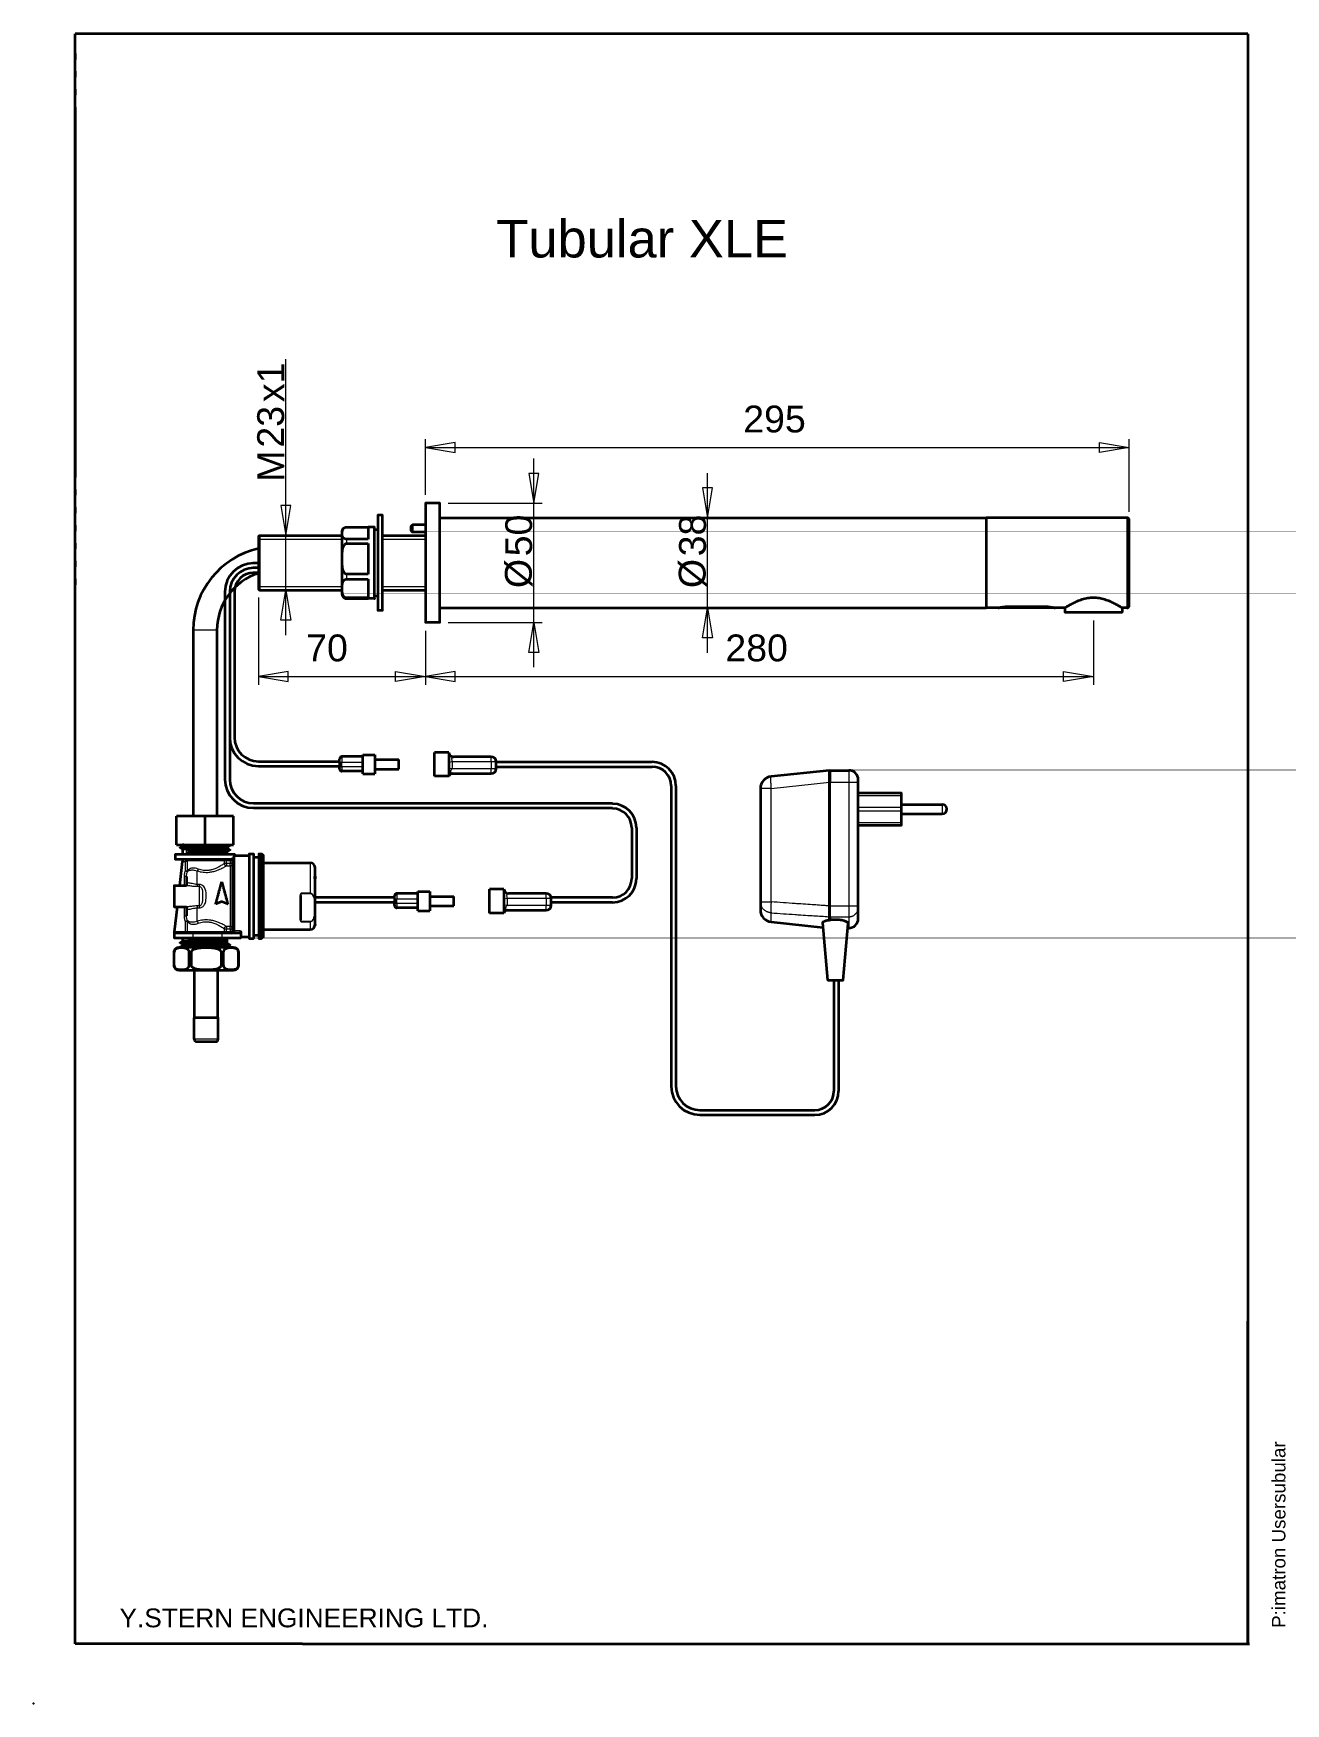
# Model space of a CAD drawing. Header units: millimetres. Extents: x -32 to 178, y -54 to 226.
import ezdxf

# ---------------------------------------------------------------- set-up
doc = ezdxf.new("R2010")
doc.units = ezdxf.units.MM
doc.linetypes.add('DOT', pattern=[3, 1, -2])
doc.linetypes.add('SOLID', pattern=[0])
doc.styles.add('Arial', font='Arial.ttf', dxfattribs={"height": 0.2})

msp = doc.modelspace()

# ---------------------------------------------------------------- texts
at = {"lineweight": 9, "insert": (45.47, 187.94), "char_height": 6.3, "attachment_point": 7, "style": 'Arial'}
msp.add_mtext('Tubular XLE', dxfattribs=at)

# ---------------------------------------------------------------- blocks, each defined once
blk = doc.blocks.new('BlockOfLinearDimensionss_35', base_point=(41.23, 129.26))
at = {"linetype": 'SOLID', "lineweight": 9}
for points in [[(80.89, 121.76), (80.89, 151.88)], [(80.06, 149.38), (80.89, 144.38)], [(81.72, 149.38), (80.06, 149.38)], [(80.89, 144.38), (81.72, 149.38)], [(35.79, 144.38), (82.29, 144.38)], [(42.63, 129.26), (82.29, 129.26)], [(80.06, 124.26), (80.89, 129.26)], [(80.89, 129.26), (81.72, 124.26)], [(81.72, 124.26), (80.06, 124.26)]]:
    blk.add_lwpolyline(points, dxfattribs=at)
at = {"linetype": 'SOLID', "lineweight": 9, "char_height": 4.5, "attachment_point": 4, "rotation": 90, "style": 'Arial'}
for s, insert in [('38', (78.39, 137.92)), ('Ø', (78.39, 132.59))]:
    blk.add_mtext(s, dxfattribs=dict(at, insert=insert))
blk = doc.blocks.new('BlockOfLinearDimensionss_36', base_point=(35.99, 126.82))
at = {"linetype": 'SOLID', "lineweight": 9}
for points in [[(51.75, 119.32), (51.75, 154.32)], [(50.92, 151.82), (51.75, 146.82)], [(52.58, 151.82), (50.92, 151.82)], [(51.75, 146.82), (52.58, 151.82)], [(37.39, 146.82), (53.15, 146.82)], [(37.39, 126.82), (53.15, 126.82)], [(50.92, 121.82), (51.75, 126.82)], [(51.75, 126.82), (52.58, 121.82)], [(52.58, 121.82), (50.92, 121.82)]]:
    blk.add_lwpolyline(points, dxfattribs=at)
at = {"linetype": 'SOLID', "lineweight": 9, "char_height": 4.5, "attachment_point": 4, "rotation": 90, "style": 'Arial'}
for s, insert in [('50', (49.25, 137.92)), ('Ø', (49.25, 132.59))]:
    blk.add_mtext(s, dxfattribs=dict(at, insert=insert))
blk = doc.blocks.new('BlockOfLinearDimensionss_37', base_point=(33.59, 146.82))
at = {"linetype": 'SOLID', "lineweight": 9}
for points in [[(33.59, 148.22), (33.59, 157.56)], [(38.59, 156.99), (33.59, 156.16)], [(38.59, 155.32), (38.59, 156.99)], [(146.59, 156.99), (151.59, 156.16)], [(146.59, 155.32), (146.59, 156.99)], [(151.59, 145.38), (151.59, 157.56)], [(33.59, 156.16), (151.59, 156.16)], [(33.59, 156.16), (38.59, 155.32)], [(151.59, 156.16), (146.59, 155.32)]]:
    blk.add_lwpolyline(points, dxfattribs=at)
at = {"linetype": 'SOLID', "lineweight": 9, "insert": (86.87, 160.91), "char_height": 4.5, "attachment_point": 4, "style": 'Arial'}
blk.add_mtext('295', dxfattribs=at)
blk = doc.blocks.new('BlockOfLinearDimensionss_38', base_point=(33.59, 126.82))
at = {"linetype": 'SOLID', "lineweight": 9}
for points in [[(145.59, 127.18), (145.59, 116.38)], [(33.59, 125.42), (33.59, 116.38)], [(38.59, 118.61), (33.59, 117.78)], [(33.59, 117.78), (145.59, 117.78)], [(33.59, 117.78), (38.59, 116.94)], [(38.59, 116.94), (38.59, 118.61)], [(140.59, 118.61), (145.59, 117.78)], [(140.59, 116.94), (140.59, 118.61)], [(145.59, 117.78), (140.59, 116.94)]]:
    blk.add_lwpolyline(points, dxfattribs=at)
at = {"linetype": 'SOLID', "lineweight": 9, "insert": (83.87, 122.53), "char_height": 4.5, "attachment_point": 4, "style": 'Arial'}
blk.add_mtext('280', dxfattribs=at)
blk = doc.blocks.new('BlockOfLinearDimensionss_39', base_point=(5.79, 132.22))
at = {"linetype": 'SOLID', "lineweight": 9}
for points in [[(10.16, 124.72), (10.16, 170.97)], [(9.33, 146.42), (10.16, 141.42)], [(10.99, 146.42), (9.33, 146.42)], [(10.16, 141.42), (10.99, 146.42)], [(7.19, 141.42), (11.56, 141.42)], [(7.19, 132.22), (11.56, 132.22)], [(9.33, 127.22), (10.16, 132.22)], [(10.16, 132.22), (10.99, 127.22)], [(10.99, 127.22), (9.33, 127.22)]]:
    blk.add_lwpolyline(points, dxfattribs=at)
at = {"linetype": 'SOLID', "lineweight": 9, "char_height": 4.5, "attachment_point": 4, "rotation": 90, "style": 'Arial'}
for s, insert in [('x1', (7.66, 163.77)), ('23', (7.66, 156.14)), ('M', (7.66, 150.42))]:
    blk.add_mtext(s, dxfattribs=dict(at, insert=insert))
blk = doc.blocks.new('BlockOfLinearDimensionss_40', base_point=(5.59, 132.42))
at = {"linetype": 'SOLID', "lineweight": 9}
for points in [[(5.59, 131.02), (5.59, 116.38)], [(33.59, 125.42), (33.59, 116.38)], [(10.59, 118.61), (5.59, 117.78)], [(5.59, 117.78), (33.59, 117.78)], [(5.59, 117.78), (10.59, 116.94)], [(10.59, 116.94), (10.59, 118.61)], [(28.59, 118.61), (33.59, 117.78)], [(28.59, 116.94), (28.59, 118.61)], [(33.59, 117.78), (28.59, 116.94)]]:
    blk.add_lwpolyline(points, dxfattribs=at)
at = {"linetype": 'SOLID', "lineweight": 9, "insert": (13.59, 122.53), "char_height": 4.5, "attachment_point": 4, "style": 'Arial'}
blk.add_mtext('70', dxfattribs=at)
blk = doc.blocks.new('Simple1Sheet1')
at = {"linetype": 'SOLID', "lineweight": 35}
for p, q in [((35.99, 146.82), (33.59, 146.82)), ((26.39, 144.82), (25.59, 144.82)), ((31.19, 142.98), (31.39, 143.18)), ((33.59, 143.18), (31.39, 143.18)), ((35.99, 144.38), (127.59, 144.38)), ((151.19, 144.38), (127.59, 144.38)), ((5.59, 141.22), (5.79, 141.42)), ((5.79, 141.42), (19.59, 141.42)), ((20.39, 142.81), (23.99, 142.81)), ((23.99, 140.78), (20.39, 140.78)), ((20.39, 140.09), (23.99, 140.09)), ((25.07, 142.82), (23.99, 142.82)), ((25.59, 142.38), (25.07, 142.38)), ((26.39, 141.42), (33.59, 141.42)), ((31.19, 142.18), (31.39, 141.98)), ((33.59, 141.98), (31.39, 141.98)), ((5.59, 136.77), (4.67, 136.77)), ((5.59, 135.97), (4.67, 135.97)), ((5.59, 135.17), (4.67, 135.17)), ((23.99, 134.9), (20.39, 134.9)), ((-0.03, 131.97), (-0.03, 100.52)), ((0.77, 131.97), (0.77, 100.52)), ((1.57, 131.97), (1.57, 107.54)), ((5.59, 132.42), (5.79, 132.22)), ((5.79, 132.22), (19.59, 132.22)), ((20.39, 134.1), (23.99, 134.1)), ((26.39, 132.22), (33.59, 132.22)), ((23.99, 130.94), (20.39, 130.94)), ((20.39, 130.83), (23.99, 130.83)), ((25.07, 130.82), (23.99, 130.82)), ((25.59, 131.26), (25.07, 131.26)), ((35.99, 129.26), (39.55, 129.26)), ((41.23, 129.26), (127.59, 129.26)), ((129.59, 129.26), (127.59, 129.26)), ((139.11, 129.26), (129.67, 129.26)), ((131.59, 129.53), (137.19, 129.53)), ((140.75, 129.26), (139.19, 129.26)), ((140.79, 129.29), (140.79, 128.58)), ((150.39, 129.29), (150.39, 128.58)), ((151.19, 129.26), (150.43, 129.26)), ((26.39, 128.82), (25.59, 128.82)), ((35.99, 126.82), (33.59, 126.82)), ((-5.37, 125.54), (-5.37, 94.34)), ((-1.37, 125.54), (-1.37, 94.34)), ((19.19, 103.94), (19.19, 103.94)), ((19.19, 103.94), (19.19, 103.89)), ((19.19, 103.46), (19.19, 103.89)), ((23.11, 104.34), (19.59, 104.34)), ((23.11, 104.63), (25.11, 104.63)), ((23.11, 101.43), (23.11, 104.63)), ((25.11, 104.63), (25.11, 101.43)), ((25.11, 103.83), (29.11, 103.83)), ((29.11, 102.23), (29.11, 103.83)), ((37.51, 105.03), (35.11, 105.03)), ((35.11, 101.03), (35.11, 105.03)), ((37.51, 105.03), (37.51, 104.87)), ((37.51, 104.87), (37.51, 103.41)), ((44.63, 104.31), (38.27, 104.31)), ((5.57, 103.54), (19.19, 103.54)), ((5.57, 102.74), (19.19, 102.74)), ((19.19, 103.46), (19.19, 102.66)), ((19.19, 102.29), (19.19, 102.66)), ((23.11, 101.89), (19.59, 101.89)), ((23.11, 101.43), (25.11, 101.43)), ((25.11, 102.23), (29.11, 102.23)), ((37.51, 101.03), (35.11, 101.03)), ((37.51, 103.41), (37.51, 102.48)), ((37.51, 102.48), (37.51, 101.17)), ((37.51, 101.17), (37.51, 101.03)), ((38.15, 101.51), (44.63, 101.51)), ((45.43, 102.31), (45.43, 103.51)), ((45.43, 103.44), (71.59, 103.44)), ((45.43, 102.64), (71.59, 102.64)), ((74.79, 99.44), (74.79, 49.06)), ((75.59, 99.44), (75.59, 49.06)), ((4.77, 96.52), (64.97, 96.52)), ((4.77, 95.72), (64.97, 95.72)), ((-8.17, 89.54), (-8.17, 94.34)), ((-3.37, 94.34), (-8.17, 94.34)), ((-3.37, 89.54), (-3.37, 94.34)), ((1.43, 94.34), (-3.37, 94.34)), ((1.43, 89.54), (1.43, 94.34)), ((68.17, 92.42), (68.17, 83.89)), ((68.97, 92.42), (68.97, 83.89)), ((-8.37, 87.94), (-8.37, 87.14)), ((-8.17, 89.54), (-3.37, 89.54)), ((-7.07, 89.34), (-7.07, 89.51)), ((-7.07, 87.94), (-7.07, 88.79)), ((-3.37, 89.54), (1.43, 89.54)), ((0.33, 88.98), (0.33, 89.15)), ((0.33, 87.94), (0.33, 88.42)), ((1.63, 87.94), (1.63, 87.74)), ((1.63, 87.74), (4.03, 87.74)), ((4.03, 88.06), (4.75, 88.06)), ((4.75, 87.49), (5.63, 87.49)), ((5.63, 88.06), (6.11, 88.06)), ((6.43, 87.74), (6.11, 88.06)), ((-7.18, 86.74), (-7.64, 82.74)), ((6.43, 86.54), (14.27, 86.54)), ((-8.57, 82.74), (-6.46, 82.74)), ((32.33, 81.41), (28.81, 81.41)), ((32.33, 78.5), (32.33, 81.7)), ((32.33, 81.7), (34.33, 81.7)), ((34.33, 81.7), (34.33, 78.5)), ((46.73, 82.1), (44.33, 82.1)), ((44.33, 78.1), (44.33, 82.1)), ((46.73, 82.1), (46.73, 81.94)), ((46.73, 81.94), (46.73, 80.48)), ((53.85, 81.38), (47.49, 81.38)), ((-8.57, 79.14), (-6.46, 79.14)), ((-8.05, 79.14), (-8.54, 74.94)), ((28.41, 80.69), (15.07, 80.69)), ((28.41, 79.89), (15.07, 79.89)), ((28.41, 81.01), (28.41, 80.95)), ((28.41, 81.01), (28.41, 81.01)), ((28.41, 80.53), (28.41, 80.95)), ((28.41, 80.53), (28.41, 79.73)), ((28.41, 79.36), (28.41, 79.73)), ((32.33, 78.96), (28.81, 78.96)), ((32.33, 78.5), (34.33, 78.5)), ((34.33, 80.9), (38.33, 80.9)), ((34.33, 79.3), (38.33, 79.3)), ((38.33, 79.3), (38.33, 80.9)), ((46.73, 80.48), (46.73, 79.55)), ((46.73, 79.55), (46.73, 78.23)), ((47.37, 78.58), (53.85, 78.58)), ((64.97, 80.69), (54.65, 80.69)), ((54.65, 79.38), (54.65, 80.58)), ((64.97, 79.89), (54.65, 79.89)), ((15.07, 76.18), (15.07, 76.14)), ((46.73, 78.1), (44.33, 78.1)), ((46.73, 78.23), (46.73, 78.1)), ((-8.57, 74.74), (-8.57, 73.94)), ((-7.07, 73.4), (-7.07, 73.94)), ((-7.07, 72.67), (-7.07, 72.84)), ((-0.57, 74.74), (-5.37, 74.74)), ((-5.37, 73.94), (-0.57, 73.94)), ((0.33, 73.76), (0.33, 73.94)), ((0.33, 73.03), (0.33, 73.2)), ((0.34, 73.2), (0.33, 73.2)), ((2.63, 74.74), (2.63, 73.94)), ((2.63, 74.14), (4.03, 74.14)), ((4.03, 73.82), (4.75, 73.82)), ((4.75, 74.39), (5.63, 74.39)), ((5.63, 73.82), (6.11, 73.82)), ((6.43, 74.14), (6.11, 73.82)), ((6.43, 75.34), (14.27, 75.34)), ((-8.57, 69.34), (-8.57, 71.54)), ((-8.56, 69.34), (-8.56, 71.54)), ((-6.09, 71.54), (-6.09, 69.34)), ((-5.64, 69.34), (-5.64, 71.54)), ((-0.69, 71.54), (-0.69, 69.34)), ((-0.25, 69.34), (-0.25, 71.54)), ((0.33, 72.34), (0.33, 72.48)), ((2.23, 71.54), (2.23, 69.34)), ((2.23, 69.34), (2.23, 71.54)), ((-5.11, 60.54), (-5.11, 68.54)), ((-1.23, 60.54), (-1.23, 68.54)), ((102.07, 66.91), (102.07, 48.26)), ((102.87, 66.91), (102.87, 48.26)), ((-5.17, 56.94), (-5.17, 60.54)), ((-1.17, 56.94), (-1.17, 60.54)), ((79.59, 45.06), (98.87, 45.06)), ((79.59, 44.26), (98.87, 44.26))]:
    blk.add_line(p, q, dxfattribs=at)
at = {"linetype": 'SOLID', "lineweight": 9}
for p, q in [((5.79, 140.78), (19.59, 140.78)), ((26.39, 140.78), (33.59, 140.78)), ((5.79, 132.86), (19.59, 132.86)), ((26.39, 132.86), (33.59, 132.86))]:
    blk.add_line(p, q, dxfattribs=at)
at = {"color": 196, "linetype": 'SOLID', "lineweight": 9}
for p, q in [((137.19, 129.53), (131.59, 129.53)), ((131.59, 129.53), (131.59, 129.53)), ((131.59, 129.45), (137.19, 129.45)), ((137.19, 129.53), (137.19, 129.53)), ((19.59, 104.34), (19.59, 104.34)), ((19.59, 104.29), (19.59, 104.34)), ((19.59, 104.34), (23.11, 104.34)), ((19.59, 104.29), (19.59, 103.43)), ((23.11, 104.29), (19.59, 104.29)), ((44.63, 103.51), (44.63, 104.31)), ((19.59, 103.43), (23.11, 103.43)), ((19.59, 102.63), (19.59, 103.43)), ((19.59, 102.63), (19.59, 101.89)), ((23.11, 102.63), (19.59, 102.63)), ((37.51, 103.41), (38.1, 103.51)), ((37.51, 102.48), (38.05, 102.31)), ((44.63, 102.31), (38.05, 102.31)), ((38.1, 103.51), (44.63, 103.51)), ((44.63, 103.51), (45.43, 103.51)), ((44.63, 103.51), (44.63, 102.31)), ((45.43, 102.31), (44.63, 102.31)), ((44.63, 101.51), (44.63, 102.31)), ((-6.29, 85.19), (-6.29, 86.94)), ((-0.15, 86.94), (-0.15, 86.41)), ((0.23, 86.41), (0.23, 86.94)), ((0.23, 86.94), (0.83, 86.94)), ((0.83, 86.94), (0.83, 86.41)), ((-7.18, 86.74), (-6.68, 86.74)), ((-6.89, 84.26), (-6.89, 82.74)), ((-6.68, 86.74), (-6.68, 85.19)), ((0.83, 86.41), (0.23, 86.41)), ((0.23, 86.02), (0.83, 86.02)), ((-4.37, 82.91), (-4.69, 82.91)), ((-4.69, 82.59), (-4.37, 82.59)), ((14.27, 81.43), (12.75, 81.43)), ((12.75, 81.39), (14.27, 81.39)), ((12.75, 76.69), (12.75, 81.39)), ((28.81, 81.41), (28.81, 81.4)), ((28.81, 81.4), (32.33, 81.4)), ((28.81, 81.35), (28.81, 81.4)), ((28.81, 81.35), (28.81, 80.5)), ((32.33, 81.35), (28.81, 81.35)), ((53.85, 80.58), (53.85, 81.38)), ((-6.89, 79.14), (-6.89, 77.63)), ((-4.37, 79.29), (-4.69, 79.29)), ((-4.69, 78.97), (-4.37, 78.97)), ((28.81, 79.7), (28.81, 80.5)), ((28.81, 80.5), (32.33, 80.5)), ((32.33, 79.7), (28.81, 79.7)), ((28.81, 79.7), (28.81, 78.96)), ((46.73, 80.48), (47.32, 80.58)), ((46.73, 79.55), (47.27, 79.38)), ((53.85, 79.38), (47.27, 79.38)), ((47.32, 80.58), (53.85, 80.58)), ((53.85, 80.58), (54.65, 80.58)), ((53.85, 80.58), (53.85, 79.38)), ((54.65, 79.38), (53.85, 79.38)), ((53.85, 78.58), (53.85, 79.38)), ((-6.68, 76.69), (-6.68, 74.94)), ((-6.29, 74.94), (-6.29, 76.69)), ((0.83, 75.86), (0.23, 75.86)), ((14.27, 76.69), (12.75, 76.69)), ((12.75, 76.66), (14.27, 76.66)), ((-6.68, 74.94), (-8.54, 74.94)), ((-5.37, 73.94), (-5.37, 74.74)), ((-0.57, 74.74), (-0.57, 73.94)), ((-0.15, 75.47), (-0.15, 74.94)), ((0.23, 74.94), (0.23, 75.47)), ((0.23, 75.47), (0.83, 75.47)), ((0.83, 74.94), (0.23, 74.94)), ((0.83, 75.47), (0.83, 74.94)), ((2.56, 75.11), (1.63, 75.11))]:
    blk.add_line(p, q, dxfattribs=at)
at = {"linetype": 'SOLID', "lineweight": 35}
for centre, radius, start, end in [((151.19, 143.98), 0.4, 0, 90), ((20.39, 142.02), 0.8, 124.3897, 180), ((8.63, 125.54), 14, 102.5542, 180), ((8.63, 125.54), 10, 107.7165, 180), ((4.77, 131.97), 4.8, 90, 180), ((4.77, 131.97), 4, 90, 180), ((4.77, 131.97), 3.2, 90, 180), ((20.39, 131.62), 0.8, 180, 235.6103), ((151.19, 129.66), 0.4, 270, 0), ((5.57, 107.54), 4.8, 180, 270), ((5.57, 107.54), 4, 180, 270), ((19.59, 103.94), 0.4, 90, 180), ((44.63, 103.51), 0.8, 0, 90), ((19.59, 102.29), 0.4, 180, 270), ((38.24, 100.71), 0.8, 90, 156.4316), ((44.63, 102.31), 0.8, 270, 0), ((71.59, 99.44), 4, 0, 90), ((71.59, 99.44), 3.2, 0, 90), ((4.77, 100.52), 4.8, 180, 270), ((4.77, 100.52), 4, 180, 270), ((64.97, 92.42), 4, 0, 90), ((64.97, 92.42), 3.2, 0, 90), ((1.03, 86.94), 0.2, 67.4785, 90), ((14.27, 85.74), 0.8, 0, 90), ((28.81, 81.01), 0.4, 90, 180), ((47.53, 82.18), 0.8, 185.7482, 270), ((53.85, 80.58), 0.8, 0, 90), ((64.97, 83.89), 3.2, 270, 0), ((64.97, 83.89), 4, 270, 0), ((28.81, 79.36), 0.4, 180, 270), ((47.46, 77.78), 0.8, 90, 156.4316), ((53.85, 79.38), 0.8, 270, 0), ((14.27, 76.14), 0.8, 270, 0), ((1.03, 74.94), 0.2, 270, 0), ((-7.77, 71.54), 0.8, 90, 180), ((1.43, 71.54), 0.8, 0, 90), ((-7.77, 69.34), 0.8, 180, 270), ((1.43, 69.34), 0.8, 270, 0), ((-4.77, 56.94), 0.4, 180, 270), ((-1.57, 56.94), 0.4, 270, 0), ((79.59, 49.06), 4.8, 180, 270), ((79.59, 49.06), 4, 180, 270), ((98.87, 48.26), 3.2, 270, 360), ((98.87, 48.26), 4, 270, 0)]:
    blk.add_arc(centre, radius, start, end, dxfattribs=at)
at = {"color": 196, "linetype": 'SOLID', "lineweight": 9}
for centre, radius, start, end in [((19.59, 103.94), 0.4, 90, 180), ((19.59, 103.89), 0.4, 90, 180), ((38.27, 105.11), 0.796, 197.7715, 270), ((35.31, 103.04), 2.83, 345.0565, 9.5716), ((28.81, 81.01), 0.4, 90, 180), ((28.81, 80.95), 0.4, 90, 180), ((47.49, 82.18), 0.796, 197.7715, 270), ((44.53, 80.11), 2.83, 345.0565, 9.5716)]:
    blk.add_arc(centre, radius, start, end, dxfattribs=at)
for centre, major_axis, ratio, end_param in [((19.59, 103.46), (0.4, 0), 0.070656, 4.712389), ((19.59, 102.66), (0.4, 0), 0.070656, 4.712389), ((38.15, 100.71), (0, -0.8), 0.964404, 4.110128), ((28.81, 80.53), (0.4, 0), 0.070656, 4.712389), ((28.81, 79.73), (0.4, 0), 0.070656, 4.712389), ((47.37, 77.78), (0, -0.8), 0.964404, 4.110128)]:
    blk.add_ellipse(centre, major_axis=major_axis, ratio=ratio, start_param=3.141593, end_param=end_param, dxfattribs=at)
at = {"linetype": 'SOLID', "lineweight": 35}
for points, weights, knots in [([(33.59, 146.82), (33.59, 146.82), (33.59, 141.82), (33.59, 136.82), (33.59, 131.82), (33.59, 126.82), (33.59, 126.82)], [1, 0.866025396499, 1, 0.866025396499, 1, 0.866025396499, 1], [0, 0, 0, 1.047198, 1.047198, 2.094395, 2.094395, 3.141593, 3.141593, 3.141593]), ([(35.99, 126.82), (35.99, 126.82), (35.99, 131.82), (35.99, 136.82), (35.99, 141.82), (35.99, 146.82), (35.99, 146.82)], [1, 0.866025396499, 1, 0.866025396499, 1, 0.866025396499, 1], [-3.141593, -3.141593, -3.141593, -2.094395, -2.094395, -1.047197, -1.047197, 0, 0, 0]), ([(31.19, 142.44), (31.19, 142.63), (31.19, 142.81), (31.19, 142.98), (31.19, 142.98)], [1, 0.884749667394, 1, 0.884749667394, 1], [0, 0, 0, 0.969679, 0.969679, 1.939359, 1.939359, 1.939359]), ([(31.39, 142.37), (31.39, 142.66), (31.39, 142.92), (31.39, 143.18), (31.39, 143.18)], [1, 0.884749681284, 1, 0.884749681284, 1], [0, 0, 0, 0.969679, 0.969679, 1.939359, 1.939359, 1.939359]), ([(127.59, 144.38), (127.59, 144.38), (127.59, 140.6), (127.59, 136.82), (127.59, 133.04), (127.59, 129.26), (127.59, 129.26)], [1, 0.866025396499, 1, 0.866025396499, 1, 0.866025396499, 1], [-3.141593, -3.141593, -3.141593, -2.094395, -2.094395, -1.047197, -1.047197, 0, 0, 0]), ([(151.59, 129.66), (151.59, 129.66), (151.59, 133.24), (151.59, 136.82), (151.59, 140.4), (151.59, 143.98), (151.59, 143.98)], [1, 0.866025396499, 1, 0.866025396499, 1, 0.866025396499, 1], [3.141593, 3.141593, 3.141593, 4.18879, 4.18879, 5.235988, 5.235988, 6.283185, 6.283185, 6.283185]), ([(5.59, 141.22), (5.59, 141.22), (5.59, 139.02), (5.59, 136.82), (5.59, 134.62), (5.59, 132.42), (5.59, 132.42)], [1, 0.866025396499, 1, 0.866025396499, 1, 0.866025396499, 1], [0, 0, 0, 1.047198, 1.047198, 2.094395, 2.094395, 3.141593, 3.141593, 3.141593]), ([(5.79, 132.22), (5.79, 132.22), (5.79, 134.52), (5.79, 136.82), (5.79, 139.12), (5.79, 141.42), (5.79, 141.42)], [1, 0.866025396499, 1, 0.866025396499, 1, 0.866025396499, 1], [3.141593, 3.141593, 3.141593, 4.18879, 4.18879, 5.235988, 5.235988, 6.283185, 6.283185, 6.283185]), ([(19.59, 141.61), (19.59, 139.96), (19.59, 135.79), (19.59, 131.62), (19.59, 131.62)], [1, 0.773998711946, 1, 0.773998711946, 1], [3.141593, 3.141593, 3.141593, 4.512921, 4.512921, 5.884249, 5.884249, 5.884249]), ([(25.07, 130.82), (25.07, 130.82), (25.07, 135.63), (25.07, 140.44), (25.07, 142.35)], [1, 0.773998707228, 1, 0.773998707228, 1], [-2.742656, -2.742656, -2.742656, -1.371328, -1.371328, 0, 0, 0]), ([(25.59, 139.8), (25.59, 135.85), (25.59, 132.34), (25.59, 128.82), (25.59, 128.82)], [1, 0.883296137618, 1, 0.883296137618, 1], [0, 0, 0, 0.975899, 0.975899, 1.951797, 1.951797, 1.951797]), ([(26.39, 128.82), (26.39, 128.82), (26.39, 132.34), (26.39, 135.85), (26.39, 139.8)], [1, 0.883296137618, 1, 0.883296137618, 1], [-1.951797, -1.951797, -1.951797, -0.975898, -0.975898, 0, 0, 0]), ([(141.16, 128.58), (142.67, 128.58), (146.53, 128.58), (150.39, 128.58), (150.39, 128.58)], [1, 0.773073230304, 1, 0.773073230304, 1], [0, 0, 0, 1.374249, 1.374249, 2.748498, 2.748498, 2.748498]), ([(1.63, 87.94), (1.63, 87.94), (-0.87, 87.94), (-3.37, 87.94), (-5.87, 87.94), (-8.37, 87.94), (-8.37, 87.94)], [1, 0.866025396499, 1, 0.866025396499, 1, 0.866025396499, 1], [-3.141593, -3.141593, -3.141593, -2.094395, -2.094395, -1.047197, -1.047197, 0, 0, 0]), ([(-8.37, 87.14), (-8.37, 87.14), (-4.59, 87.14), (-0.81, 87.14), (1.04, 87.14)], [1, 0.788827689213, 1, 0.788827689213, 1], [0, 0, 0, 1.323794, 1.323794, 2.647588, 2.647588, 2.647588]), ([(1.23, 87.03), (1.23, 85.64), (1.23, 81.08), (1.23, 76.53), (1.23, 74.94)], [1, 0.814605969528, 1, 0.814605969528, 1], [-1.194155, -1.194155, -1.194155, 0.043339, 0.043339, 1.280833, 1.280833, 1.280833]), ([(4.03, 88.06), (4.03, 88.06), (4.03, 84.5), (4.03, 80.94), (4.03, 77.38), (4.03, 73.82), (4.03, 73.82)], [1, 0.866025396499, 1, 0.866025396499, 1, 0.866025396499, 1], [-3.141593, -3.141593, -3.141593, -2.094395, -2.094395, -1.047197, -1.047197, 0, 0, 0]), ([(4.75, 88.06), (4.75, 88.06), (4.75, 84.5), (4.75, 80.94), (4.75, 77.38), (4.75, 73.82), (4.75, 73.82)], [1, 0.866025396499, 1, 0.866025396499, 1, 0.866025396499, 1], [-3.141593, -3.141593, -3.141593, -2.094395, -2.094395, -1.047197, -1.047197, 0, 0, 0]), ([(5.63, 88.06), (5.63, 88.06), (5.63, 84.5), (5.63, 80.94), (5.63, 77.38), (5.63, 73.82), (5.63, 73.82)], [1, 0.866025396499, 1, 0.866025396499, 1, 0.866025396499, 1], [-3.141593, -3.141593, -3.141593, -2.094395, -2.094395, -1.047197, -1.047197, 0, 0, 0]), ([(6.11, 88.06), (6.11, 88.06), (6.11, 84.5), (6.11, 80.94), (6.11, 77.38), (6.11, 73.82), (6.11, 73.82)], [1, 0.866025396499, 1, 0.866025396499, 1, 0.866025396499, 1], [0, 0, 0, 1.047198, 1.047198, 2.094395, 2.094395, 3.141593, 3.141593, 3.141593]), ([(6.43, 74.14), (6.43, 74.14), (6.43, 77.54), (6.43, 80.94), (6.43, 84.34), (6.43, 87.74), (6.43, 87.74)], [1, 0.866025396499, 1, 0.866025396499, 1, 0.866025396499, 1], [3.141593, 3.141593, 3.141593, 4.18879, 4.18879, 5.235988, 5.235988, 6.283185, 6.283185, 6.283185]), ([(-8.57, 82.74), (-8.57, 82.74), (-8.57, 81.84), (-8.57, 80.94), (-8.57, 80.04), (-8.57, 79.14), (-8.57, 79.14)], [1, 0.866025396499, 1, 0.866025396499, 1, 0.866025396499, 1], [-3.141593, -3.141593, -3.141593, -2.094395, -2.094395, -1.047197, -1.047197, 0, 0, 0]), ([(15.07, 76.18), (15.07, 76.55), (15.07, 79.11), (15.07, 81.67), (15.07, 83.87)], [1, 0.866025403784, 1, 0.866025403784, 1], [2.094395, 2.094395, 2.094395, 3.141593, 3.141593, 4.18879, 4.18879, 4.18879]), ([(1.43, 72.34), (1.43, 72.34), (-0.87, 72.34), (-3.17, 72.34), (-5.47, 72.34), (-7.77, 72.34), (-7.77, 72.34)], [1, 0.866025396499, 1, 0.866025396499, 1, 0.866025396499, 1], [3.141593, 3.141593, 3.141593, 4.18879, 4.18879, 5.235988, 5.235988, 6.283185, 6.283185, 6.283185]), ([(-7.77, 68.54), (-7.77, 68.54), (-5.47, 68.54), (-3.17, 68.54), (-0.87, 68.54), (1.43, 68.54), (1.43, 68.54)], [1, 0.866025396499, 1, 0.866025396499, 1, 0.866025396499, 1], [0, 0, 0, 1.047198, 1.047198, 2.094395, 2.094395, 3.141593, 3.141593, 3.141593]), ([(-1.17, 60.54), (-1.17, 60.54), (-2.17, 60.54), (-3.17, 60.54), (-4.17, 60.54), (-5.17, 60.54), (-5.17, 60.54)], [1, 0.866025396499, 1, 0.866025396499, 1, 0.866025396499, 1], [0, 0, 0, 1.047198, 1.047198, 2.094395, 2.094395, 3.141593, 3.141593, 3.141593]), ([(-4.77, 56.54), (-4.77, 56.54), (-3.97, 56.54), (-3.17, 56.54), (-2.37, 56.54), (-1.57, 56.54), (-1.57, 56.54)], [1, 0.866025396499, 1, 0.866025396499, 1, 0.866025396499, 1], [0, 0, 0, 1.047198, 1.047198, 2.094395, 2.094395, 3.141593, 3.141593, 3.141593])]:
    blk.add_rational_spline(points, weights, degree=2, knots=knots, dxfattribs=at)
for points, weights in [([(25.59, 144.82), (25.59, 144.82), (25.59, 139.8)], [1, 0.828205674574, 1]), ([(26.39, 139.8), (26.39, 144.82), (26.39, 144.82)], [1, 0.828205774786, 1]), ([(19.59, 142.02), (19.59, 142.02), (19.59, 141.61)], [1, 0.980172080693, 1]), ([(23.99, 142.82), (23.99, 142.82), (23.99, 140.78)], [1, 0.911046340372, 1]), ([(23.99, 140.09), (23.99, 137.65), (23.99, 134.9)], [1, 0.9, 1]), ([(25.07, 142.35), (25.07, 142.82), (25.07, 142.82)], [1, 0.980172101361, 1]), ([(31.19, 142.18), (31.19, 142.18), (31.19, 142.44)], [1, 0.824704318678, 1]), ([(31.39, 141.98), (31.39, 141.98), (31.39, 142.37)], [1, 0.824704318678, 1]), ([(23.99, 134.1), (23.99, 131.51), (23.99, 130.94)], [1, 0.9, 1]), ([(23.99, 130.83), (23.99, 130.82), (23.99, 130.82)], [1, 0.999660842843, 1]), ([(140.79, 128.58), (140.79, 128.58), (141.16, 128.58)], [1, 0.980746639662, 1]), ([(-7.13, 87.14), (-7.13, 87.14), (-7.18, 86.74)], [1, 0.707106781187, 1]), ([(-6.49, 84.26), (-6.49, 83.95), (-6.49, 82.82)], [1, 0.928344458339, 1]), ([(15.07, 84.31), (15.07, 85.74), (15.07, 85.74)], [1, 0.92253785595, 1]), ([(15.07, 84.31), (15.07, 84.1), (15.07, 83.87)], [1, 0.997753379446, 1]), ([(-1.57, 79.61), (-1.04, 81.55), (-0.57, 83.34)], [1, 0.934153605681, 1]), ([(-0.57, 83.34), (-0.09, 81.55), (0.43, 79.61)], [1, 0.934153605681, 1]), ([(-6.49, 79.07), (-6.49, 77.93), (-6.49, 77.63)], [1, 0.928344380792, 1]), ([(-0.57, 80.01), (-1.07, 79.81), (-1.57, 79.61)], [1, 0.999226464639, 1]), ([(0.43, 79.61), (-0.06, 79.81), (-0.57, 80.01)], [1, 0.999226464639, 1]), ([(12.67, 76.97), (12.67, 78.64), (12.67, 81.05)], [1, 0.916666666667, 1]), ([(-5.37, 74.74), (-8.57, 74.74), (-8.57, 74.74)], [1, 0.707106781187, 1]), ([(-8.57, 73.94), (-8.57, 73.94), (-5.37, 73.94)], [1, 0.707106781187, 1]), ([(-8.54, 74.94), (-8.56, 74.74), (-8.56, 74.74)], [1, 0.707106781187, 1]), ([(2.53, 74.74), (1.91, 74.74), (-0.57, 74.74)], [1, 0.791117808415, 1]), ([(-0.57, 73.94), (2.63, 73.94), (2.63, 73.94)], [1, 0.707106781187, 1])]:
    blk.add_rational_spline(points, weights, degree=2, dxfattribs=at)
at = {"color": 196, "linetype": 'SOLID', "lineweight": 9}
for points, weights, knots in [([(151.19, 144.38), (151.19, 144.38), (151.19, 140.6), (151.19, 136.82), (151.19, 133.04), (151.19, 129.26), (151.19, 129.26)], [1, 0.866025396499, 1, 0.866025396499, 1, 0.866025396499, 1], [0, 0, 0, 1.047198, 1.047198, 2.094395, 2.094395, 3.141593, 3.141593, 3.141593]), ([(-1.37, 125.54), (-1.37, 125.54), (-2.37, 125.54), (-3.37, 125.54), (-4.37, 125.54), (-5.37, 125.54), (-5.37, 125.54)], [1, 0.866025396499, 1, 0.866025396499, 1, 0.866025396499, 1], [0, 0, 0, 1.047198, 1.047198, 2.094395, 2.094395, 3.141593, 3.141593, 3.141593]), ([(-6.28, 86.94), (-5.75, 86.94), (-3.35, 86.94), (-0.95, 86.94), (-0.15, 86.94)], [1, 0.79965227097, 1, 0.79965227097, 1], [-1.29534, -1.29534, -1.29534, -0.007179, -0.007179, 1.280982, 1.280982, 1.280982]), ([(1.63, 75.11), (1.63, 77.78), (1.63, 82.76), (1.63, 87.74), (1.63, 87.74)], [1, 0.796009183965, 1, 0.796009183965, 1], [-1.095154, -1.095154, -1.095154, 0.205092, 0.205092, 1.505339, 1.505339, 1.505339]), ([(0.83, 86.02), (0.83, 85.12), (0.83, 80.94), (0.83, 76.76), (0.83, 75.86)], [1, 0.779193722474, 1, 0.779193722474, 1], [-1.354836, -1.354836, -1.354836, 0, 0, 1.354836, 1.354836, 1.354836]), ([(-4.37, 82.59), (-4.37, 82.12), (-4.37, 80.94), (-4.37, 79.77), (-4.37, 79.29)], [1, 0.837678067957, 1, 0.837678067958, 1], [-1.155557, -1.155557, -1.155557, 0, 0, 1.155557, 1.155557, 1.155557]), ([(-0.15, 74.94), (-0.95, 74.94), (-3.37, 74.94), (-5.78, 74.94), (-6.29, 74.94)], [1, 0.797738386795, 1, 0.797738386795, 1], [-1.294522, -1.294522, -1.294522, 0, 0, 1.294522, 1.294522, 1.294522]), ([(1.63, 74.74), (1.63, 74.74), (1.63, 74.89), (1.63, 75.03), (1.63, 75.11)], [1, 0.796009183965, 1, 0.796009183965, 1], [0, 0, 0, 1.300247, 1.300247, 2.600493, 2.600493, 2.600493]), ([(-1.17, 56.94), (-1.17, 56.94), (-2.17, 56.94), (-3.17, 56.94), (-4.17, 56.94), (-5.17, 56.94), (-5.17, 56.94)], [1, 0.866025396499, 1, 0.866025396499, 1, 0.866025396499, 1], [3.141593, 3.141593, 3.141593, 4.18879, 4.18879, 5.235988, 5.235988, 6.283185, 6.283185, 6.283185])]:
    blk.add_rational_spline(points, weights, degree=2, knots=knots, dxfattribs=at)
at = {"linetype": 'SOLID', "lineweight": 35}
for points, degree, knots in [([(20.39, 140.78), (20.36, 140.78), (20.33, 140.78), (20.27, 140.79), (20.24, 140.79), (20.18, 140.81), (20.14, 140.82), (20.08, 140.84), (20.05, 140.85), (19.98, 140.89), (19.94, 140.91), (19.87, 140.97), (19.84, 140.99), (19.77, 141.08), (19.73, 141.14), (19.68, 141.27), (19.66, 141.34), (19.63, 141.47), (19.63, 141.54), (19.62, 141.67), (19.62, 141.74), (19.62, 141.8), (19.62, 141.86), (19.62, 141.92), (19.63, 142.06), (19.63, 142.12), (19.66, 142.26), (19.68, 142.32), (19.73, 142.45), (19.77, 142.52), (19.84, 142.6), (19.87, 142.63), (19.94, 142.68), (19.98, 142.71), (20.05, 142.74), (20.08, 142.76), (20.14, 142.78), (20.18, 142.79), (20.24, 142.8), (20.27, 142.81), (20.33, 142.81), (20.36, 142.81), (20.39, 142.81)], 3, [-6.874489, -6.874489, -6.874489, -6.874489, -6.657101, -6.657101, -6.439712, -6.439712, -6.134298, -6.134298, -5.828884, -5.828884, -5.297101, -5.297101, -4.765319, -4.765319, -3.573989, -3.573989, -2.38266, -2.38266, -1.19133, -1.19133, 0, 0, 0, 1.19133, 1.19133, 2.38266, 2.38266, 3.573989, 3.573989, 4.765319, 4.765319, 5.297101, 5.297101, 5.828884, 5.828884, 6.134298, 6.134298, 6.439712, 6.439712, 6.657101, 6.657101, 6.874489, 6.874489, 6.874489, 6.874489]), ([(20.39, 134.9), (20.36, 134.9), (20.33, 134.9), (20.27, 134.92), (20.24, 134.93), (20.18, 134.96), (20.14, 134.99), (20.08, 135.05), (20.05, 135.08), (19.98, 135.17), (19.94, 135.23), (19.87, 135.37), (19.84, 135.44), (19.77, 135.66), (19.73, 135.82), (19.68, 136.15), (19.66, 136.32), (19.63, 136.66), (19.63, 136.83), (19.62, 137.17), (19.62, 137.34), (19.62, 137.49), (19.62, 137.65), (19.62, 137.82), (19.63, 138.15), (19.63, 138.33), (19.66, 138.67), (19.68, 138.84), (19.73, 139.17), (19.77, 139.33), (19.84, 139.54), (19.87, 139.62), (19.94, 139.75), (19.98, 139.82), (20.05, 139.91), (20.08, 139.94), (20.14, 140), (20.18, 140.02), (20.24, 140.06), (20.27, 140.07), (20.33, 140.08), (20.36, 140.09), (20.39, 140.09)], 3, [-6.874489, -6.874489, -6.874489, -6.874489, -6.657101, -6.657101, -6.439712, -6.439712, -6.134298, -6.134298, -5.828884, -5.828884, -5.297101, -5.297101, -4.765319, -4.765319, -3.573989, -3.573989, -2.38266, -2.38266, -1.19133, -1.19133, 0, 0, 0, 1.19133, 1.19133, 2.38266, 2.38266, 3.573989, 3.573989, 4.765319, 4.765319, 5.297101, 5.297101, 5.828884, 5.828884, 6.134298, 6.134298, 6.439712, 6.439712, 6.657101, 6.657101, 6.874489, 6.874489, 6.874489, 6.874489]), ([(20.39, 130.94), (20.36, 130.94), (20.33, 130.94), (20.27, 130.95), (20.24, 130.96), (20.18, 130.98), (20.14, 130.99), (20.08, 131.03), (20.05, 131.05), (19.98, 131.1), (19.94, 131.14), (19.87, 131.23), (19.84, 131.27), (19.77, 131.4), (19.73, 131.5), (19.68, 131.7), (19.66, 131.8), (19.63, 132.01), (19.63, 132.12), (19.62, 132.32), (19.62, 132.42), (19.62, 132.52), (19.62, 132.61), (19.62, 132.71), (19.63, 132.92), (19.63, 133.02), (19.66, 133.23), (19.68, 133.34), (19.73, 133.54), (19.77, 133.63), (19.84, 133.77), (19.87, 133.81), (19.94, 133.89), (19.98, 133.93), (20.05, 133.99), (20.08, 134.01), (20.14, 134.04), (20.18, 134.06), (20.24, 134.08), (20.27, 134.08), (20.33, 134.09), (20.36, 134.1), (20.39, 134.1)], 3, [-6.874489, -6.874489, -6.874489, -6.874489, -6.657101, -6.657101, -6.439712, -6.439712, -6.134298, -6.134298, -5.828884, -5.828884, -5.297101, -5.297101, -4.765319, -4.765319, -3.573989, -3.573989, -2.38266, -2.38266, -1.19133, -1.19133, 0, 0, 0, 1.19133, 1.19133, 2.38266, 2.38266, 3.573989, 3.573989, 4.765319, 4.765319, 5.297101, 5.297101, 5.828884, 5.828884, 6.134298, 6.134298, 6.439712, 6.439712, 6.657101, 6.657101, 6.874489, 6.874489, 6.874489, 6.874489]), ([(19.94, 130.96), (19.96, 130.94), (19.99, 130.93), (20.05, 130.9), (20.08, 130.89), (20.14, 130.86), (20.18, 130.85), (20.24, 130.84), (20.27, 130.84), (20.33, 130.83), (20.36, 130.83), (20.39, 130.83)], 3, [5.472389, 5.472389, 5.472389, 5.472389, 5.828884, 5.828884, 6.134298, 6.134298, 6.439712, 6.439712, 6.657101, 6.657101, 6.874489, 6.874489, 6.874489, 6.874489]), ([(39.55, 129.26), (39.55, 129.26), (39.56, 129.26), (39.58, 129.26), (39.59, 129.27), (39.64, 129.27), (39.66, 129.27), (39.73, 129.28), (39.76, 129.28), (39.83, 129.29), (39.88, 129.29), (39.97, 129.3), (40.02, 129.3), (40.12, 129.3), (40.18, 129.31), (40.28, 129.31), (40.34, 129.31), (40.44, 129.31), (40.5, 129.31), (40.61, 129.31), (40.66, 129.3), (40.76, 129.3), (40.81, 129.3), (40.91, 129.29), (40.95, 129.29), (41.02, 129.28), (41.06, 129.28), (41.12, 129.27), (41.15, 129.27), (41.19, 129.27), (41.21, 129.26), (41.23, 129.26), (41.23, 129.26), (41.23, 129.26)], 3, [3.166976, 3.166976, 3.166976, 3.166976, 3.562847, 3.562847, 3.958719, 3.958719, 4.35459, 4.35459, 4.750461, 4.750461, 5.146334, 5.146334, 5.542207, 5.542207, 5.93808, 5.93808, 6.333953, 6.333953, 6.729826, 6.729826, 7.125699, 7.125699, 7.521572, 7.521572, 7.917445, 7.917445, 8.313316, 8.313316, 8.709187, 8.709187, 9.105058, 9.105058, 9.500929, 9.500929, 9.500929, 9.500929]), ([(129.59, 129.26), (129.59, 129.26), (129.6, 129.26), (129.65, 129.28), (129.69, 129.29), (129.8, 129.31), (129.86, 129.33), (130.01, 129.36), (130.09, 129.38), (130.27, 129.41), (130.37, 129.43), (130.58, 129.46), (130.7, 129.48), (130.95, 129.5), (131.08, 129.51), (131.33, 129.53), (131.47, 129.53), (131.59, 129.53)], 3, [-7.572741, -7.572741, -7.572741, -7.572741, -6.626232, -6.626232, -5.679723, -5.679723, -4.733214, -4.733214, -3.786705, -3.786705, -2.840029, -2.840029, -1.893352, -1.893352, -0.946676, -0.946676, 0, 0, 0, 0]), ([(129.67, 129.26), (129.66, 129.26), (129.65, 129.27), (129.63, 129.27), (129.63, 129.27)], 1, [0, 0, 0.0324293, 0.0648586, 0.0967019, 0.1034423, 0.1034423]), ([(137.19, 129.53), (137.32, 129.53), (137.45, 129.53), (137.71, 129.51), (137.84, 129.5), (138.08, 129.48), (138.2, 129.46), (138.42, 129.43), (138.52, 129.41), (138.69, 129.38), (138.78, 129.36), (138.92, 129.33), (138.99, 129.31), (139.09, 129.29), (139.13, 129.28), (139.18, 129.26), (139.19, 129.26), (139.19, 129.26)], 3, [0, 0, 0, 0, 0.946676, 0.946676, 1.893352, 1.893352, 2.840029, 2.840029, 3.786705, 3.786705, 4.733214, 4.733214, 5.679723, 5.679723, 6.626232, 6.626232, 7.572741, 7.572741, 7.572741, 7.572741]), ([(139.15, 129.27), (139.15, 129.27), (139.13, 129.26), (139.11, 129.26)], 1, [0.2093703, 0.2093703, 0.2241376, 0.2560012, 0.3128608, 0.3128608]), ([(140.75, 129.26), (140.75, 129.26), (140.78, 129.28), (140.91, 129.36), (141.01, 129.42), (141.26, 129.57), (141.41, 129.67), (141.76, 129.87), (141.96, 129.97), (142.38, 130.19), (142.62, 130.3), (143.14, 130.52), (143.42, 130.63), (144.01, 130.81), (144.32, 130.88), (144.79, 130.96), (144.95, 130.98), (145.27, 131.01), (145.43, 131.01), (145.75, 131.01), (145.91, 131.01), (146.23, 130.98), (146.39, 130.96), (146.86, 130.88), (147.17, 130.81), (147.77, 130.63), (148.05, 130.52), (148.57, 130.3), (148.8, 130.19), (149.22, 129.97), (149.42, 129.87), (149.77, 129.67), (149.93, 129.57), (150.18, 129.42), (150.27, 129.36), (150.4, 129.28), (150.43, 129.26), (150.43, 129.26)], 3, [18.912756, 18.912756, 18.912756, 18.912756, 21.266253, 21.266253, 23.61975, 23.61975, 25.973248, 25.973248, 28.326745, 28.326745, 30.701436, 30.701436, 33.076128, 33.076128, 35.45082, 35.45082, 36.638166, 36.638166, 37.825511, 37.825511, 39.012857, 39.012857, 40.200203, 40.200203, 42.574895, 42.574895, 44.949586, 44.949586, 47.324278, 47.324278, 49.677775, 49.677775, 52.031273, 52.031273, 54.38477, 54.38477, 56.738267, 56.738267, 56.738267, 56.738267]), ([(37.51, 105.03), (37.51, 105), (37.52, 104.95), (37.54, 104.86), (37.58, 104.78), (37.62, 104.7), (37.66, 104.63), (37.72, 104.57), (37.78, 104.51), (37.85, 104.46), (37.92, 104.41), (37.99, 104.37), (38.08, 104.34), (38.15, 104.33), (38.23, 104.31), (38.28, 104.31), (38.31, 104.31)], 3, [0, 0, 0, 0, 0.216829, 0.43431, 0.651139, 0.864029, 1.077535, 1.290425, 1.503456, 1.717105, 1.930136, 2.143162, 2.356806, 2.569832, 2.754901, 2.939577, 2.939577, 2.939577, 2.939577]), ([(-7.49, 89), (-7.5, 89.01), (-7.51, 89.02), (-7.52, 89.03), (-7.53, 89.06), (-7.52, 89.08), (-7.52, 89.09), (-7.5, 89.11), (-7.49, 89.12)], 1, [0, 0, 0.139534, 0.279068, 0.429508, 0.566065, 0.672456, 0.778848, 0.97782, 1.173627, 1.173627]), ([(-7.07, 88.78), (-7.14, 88.82), (-7.23, 88.87), (-7.32, 88.91), (-7.4, 88.96), (-7.49, 89)], 1, [0.018678, 0.018678, 0.241587, 0.483175, 0.724762, 0.96635, 1.207937, 1.207937]), ([(-6.94, 89.54), (-6.98, 89.54), (-7.05, 89.53), (-7.07, 89.52), (-7.07, 89.51)], 3, [15.4504929, 15.4504929, 15.4504929, 15.4504929, 15.5867331, 15.7103539, 15.7103539, 15.7103539, 15.7103539]), ([(0.33, 89.14), (0.31, 89.13), (0.18, 89.11), (-0.33, 89.08), (-1.19, 89.04), (-2.29, 89), (-3.5, 88.96), (-4.69, 88.93), (-5.75, 88.89), (-6.55, 88.85), (-6.98, 88.82), (-7.07, 88.8), (-7.07, 88.79)], 3, [18.911791, 18.911791, 18.911791, 18.911791, 19.158693, 19.483416, 19.80814, 20.132864, 20.457587, 20.782311, 21.107034, 21.431758, 21.756482, 21.99354, 21.99354, 21.99354, 21.99354]), ([(-7.06, 89.34), (-7.05, 89.35), (-6.96, 89.37), (-6.56, 89.4), (-5.76, 89.44), (-4.71, 89.48), (-3.63, 89.51), (-2.94, 89.53), (-2.66, 89.54)], 3, [-21.928913, -21.928913, -21.928913, -21.928913, -21.756482, -21.431758, -21.107034, -20.782311, -20.457587, -20.225807, -20.225807, -20.225807, -20.225807]), ([(-6.49, 88.68), (-6.35, 88.69), (-6.02, 88.7), (-5.29, 88.73), (-4.3, 88.76), (-3.09, 88.8), (-1.9, 88.84), (-0.87, 88.88), (-0.1, 88.91), (0.27, 88.95), (0.33, 88.97), (0.33, 88.98)], 3, [-27.704966, -27.704966, -27.704966, -27.704966, -27.493265, -27.276783, -26.952059, -26.627336, -26.302612, -25.977889, -25.653165, -25.328441, -25.13035, -25.13035, -25.13035, -25.13035]), ([(-6.49, 88.68), (-6.49, 88.68), (-6.48, 88.68), (-6.48, 88.68), (-6.47, 88.68), (-6.47, 88.68), (-6.46, 88.68), (-6.24, 88.69), (-6.02, 88.66), (-5.71, 88.58), (-5.61, 88.55), (-5.51, 88.51)], 3, [-4.601489, -4.601489, -4.601489, -4.601489, -4.581284, -4.581284, -4.519363, -4.519363, -4.467058, -4.467058, -1.405551, -1.405551, 0, 0, 0, 0]), ([(0.33, 88.42), (0.32, 88.41), (0.25, 88.39), (-0.09, 88.36), (-0.86, 88.33), (-1.89, 88.29), (-3.07, 88.25), (-4.28, 88.21), (-5.28, 88.18), (-6.01, 88.15), (-6.34, 88.13), (-6.49, 88.13)], 3, [25.194977, 25.194977, 25.194977, 25.194977, 25.328441, 25.653165, 25.977889, 26.302612, 26.627336, 26.952059, 27.276783, 27.493265, 27.709747, 27.709747, 27.709747, 27.709747]), ([(-5.51, 88.4), (-5.75, 88.29), (-5.99, 88.2), (-6.25, 88.15), (-6.27, 88.15), (-6.3, 88.15), (-6.31, 88.14), (-6.34, 88.14), (-6.35, 88.14), (-6.38, 88.13), (-6.4, 88.13), (-6.44, 88.13), (-6.45, 88.13), (-6.47, 88.13), (-6.47, 88.13), (-6.48, 88.13), (-6.48, 88.13), (-6.49, 88.13)], 3, [-4.628622, -4.628622, -4.628622, -4.628622, -1.210147, -1.210147, -0.927132, -0.927132, -0.759927, -0.759927, -0.57481, -0.57481, -0.290191, -0.290191, -0.12884, -0.12884, -0.028619, -0.028619, 0, 0, 0, 0]), ([(-5.51, 88.51), (-5.51, 88.51), (-5.5, 88.5), (-5.49, 88.49), (-5.48, 88.49), (-5.48, 88.48), (-5.48, 88.47), (-5.47, 88.47), (-5.47, 88.46), (-5.47, 88.46), (-5.47, 88.45), (-5.48, 88.44), (-5.48, 88.44), (-5.48, 88.43), (-5.49, 88.42), (-5.5, 88.41), (-5.5, 88.41), (-5.51, 88.4)], 3, [-0.4765654, -0.4765654, -0.4765654, -0.4765654, -0.3743824, -0.3743824, -0.3121981, -0.3121981, -0.2753566, -0.2753566, -0.2470336, -0.2470336, -0.2181735, -0.2181735, -0.1803942, -0.1803942, -0.1119927, -0.1119927, 0, 0, 0, 0]), ([(0.33, 88.98), (0.41, 88.94), (0.5, 88.89), (0.58, 88.85), (0.67, 88.8), (0.76, 88.76)], 1, [0.018678, 0.018678, 0.241587, 0.483175, 0.724762, 0.96635, 1.207937, 1.207937]), ([(0.65, 89.54), (0.67, 89.53), (0.76, 89.48)], 1, [0.8978426, 0.8978426, 0.9663499, 1.2079374, 1.2079374]), ([(0.76, 89.48), (0.77, 89.48), (0.78, 89.47), (0.79, 89.45), (0.79, 89.43), (0.79, 89.41), (0.79, 89.39), (0.77, 89.37), (0.76, 89.37)], 1, [0, 0, 0.139534, 0.279068, 0.429508, 0.566065, 0.672456, 0.778848, 0.97782, 1.173627, 1.173627]), ([(0.76, 88.76), (0.77, 88.75), (0.78, 88.74), (0.79, 88.73), (0.79, 88.7), (0.79, 88.68), (0.79, 88.67), (0.77, 88.65), (0.76, 88.64)], 1, [0, 0, 0.139534, 0.279068, 0.429508, 0.566065, 0.672456, 0.778848, 0.97782, 1.173627, 1.173627]), ([(1.23, 86.94), (1.23, 86.95), (1.23, 86.96), (1.23, 86.98), (1.23, 86.99), (1.22, 87.02), (1.21, 87.04), (1.17, 87.09), (1.15, 87.11), (1.12, 87.12), (1.11, 87.12), (1.11, 87.13)], 3, [2.4258298, 2.4258298, 2.4258298, 2.4258298, 2.4950404, 2.4950404, 2.564251, 2.564251, 2.8028843, 2.8028843, 3.2509627, 3.2509627, 3.3020786, 3.3020786, 3.3020786, 3.3020786]), ([(1.25, 87.14), (1.24, 87.13), (1.24, 87.13), (1.24, 87.1), (1.24, 87.07), (1.23, 87.04), (1.23, 87.04), (1.23, 87.03)], 3, [-4.1130669, -4.1130669, -4.1130669, -4.1130669, -4.011428, -4.011428, -3.7137376, -3.7137376, -3.6656096, -3.6656096, -3.6656096, -3.6656096]), ([(1.63, 87.74), (1.63, 87.74), (1.63, 87.74), (1.63, 87.74), (1.63, 87.74), (1.62, 87.73), (1.61, 87.72), (1.54, 87.67), (1.46, 87.59), (1.35, 87.42), (1.31, 87.35), (1.27, 87.24), (1.26, 87.19), (1.25, 87.15), (1.25, 87.14), (1.25, 87.14)], 3, [-12.168305, -12.168305, -12.168305, -12.168305, -11.974582, -11.974582, -11.679212, -11.679212, -11.01652, -11.01652, -9.048618, -9.048618, -7.969158, -7.969158, -7.282318, -7.282318, -7.228722, -7.228722, -7.228722, -7.228722]), ([(15.04, 84.11), (15.04, 84.11), (15.04, 84.12), (15.06, 84.17), (15.07, 84.22), (15.07, 84.28), (15.07, 84.3), (15.07, 84.31)], 3, [-5.642636, -5.642636, -5.642636, -5.642636, -5.554717, -5.554717, -4.687666, -4.687666, -4.403195, -4.403195, -4.403195, -4.403195]), ([(15.07, 83.87), (15.07, 83.92), (15.07, 83.98), (15.05, 84.06), (15.05, 84.09), (15.04, 84.11)], 3, [9.65787, 9.65787, 9.65787, 9.65787, 10.0994708, 10.0994708, 10.2799698, 10.2799698, 10.2799698, 10.2799698]), ([(-6.55, 82.74), (-6.55, 82.74), (-6.53, 82.76), (-6.51, 82.78), (-6.49, 82.8), (-6.48, 82.82), (-6.48, 82.82)], 1, [1.706667, 1.706667, 1.747988, 2.053903, 2.359819, 2.665735, 2.970812, 3.250268, 3.250268]), ([(-6.48, 79.06), (-6.48, 79.06), (-6.49, 79.08), (-6.52, 79.12), (-6.55, 79.14)], 1, [0.672242, 0.672242, 0.966632, 1.293219, 1.760386, 2.215599, 2.215599]), ([(15.04, 75.94), (15.05, 75.96), (15.05, 75.99), (15.07, 76.07), (15.07, 76.13), (15.07, 76.18)], 3, [2.5375839, 2.5375839, 2.5375839, 2.5375839, 2.7180828, 2.7180828, 3.1596836, 3.1596836, 3.1596836, 3.1596836]), ([(15.07, 76.14), (15.07, 76.13), (15.07, 76.11), (15.07, 76.05), (15.06, 76), (15.04, 75.95), (15.04, 75.94), (15.04, 75.94)], 3, [4.403195, 4.403195, 4.403195, 4.403195, 4.687666, 4.687666, 5.554717, 5.554717, 5.642636, 5.642636, 5.642636, 5.642636]), ([(-7.49, 73.06), (-7.5, 73.06), (-7.51, 73.07), (-7.52, 73.09), (-7.53, 73.11), (-7.52, 73.13), (-7.52, 73.15), (-7.5, 73.17), (-7.49, 73.18)], 1, [0, 0, 0.139534, 0.279068, 0.429508, 0.566065, 0.672456, 0.778848, 0.97782, 1.173627, 1.173627]), ([(-7.07, 72.84), (-7.14, 72.88), (-7.23, 72.93), (-7.32, 72.97), (-7.4, 73.01), (-7.49, 73.06)], 1, [0.018678, 0.018678, 0.241587, 0.483175, 0.724762, 0.96635, 1.207937, 1.207937]), ([(0.33, 73.2), (0.31, 73.19), (0.17, 73.17), (-0.36, 73.13), (-1.24, 73.09), (-2.35, 73.06), (-3.56, 73.02), (-4.75, 72.98), (-5.79, 72.94), (-6.58, 72.91), (-6.99, 72.87), (-7.07, 72.85), (-7.07, 72.84)], 3, [0.062236, 0.062236, 0.062236, 0.062236, 0.324724, 0.649447, 0.974171, 1.298894, 1.623618, 1.948342, 2.273065, 2.597789, 2.922512, 3.143983, 3.143983, 3.143983, 3.143983]), ([(-7.06, 73.4), (-7.05, 73.41), (-6.97, 73.43), (-6.59, 73.46), (-5.8, 73.49), (-4.76, 73.53), (-3.57, 73.57), (-2.36, 73.61), (-1.26, 73.64), (-0.37, 73.68), (0.2, 73.72), (0.33, 73.74), (0.33, 73.76)], 3, [-3.079357, -3.079357, -3.079357, -3.079357, -2.922512, -2.597789, -2.273065, -1.948342, -1.623618, -1.298894, -0.974171, -0.649447, -0.324724, 0, 0, 0, 0]), ([(-7.06, 72.68), (-7.04, 72.69), (-6.9, 72.71), (-6.35, 72.74), (-5.46, 72.78), (-4.36, 72.82), (-3.15, 72.86), (-1.96, 72.89), (-0.92, 72.93), (-0.13, 72.97), (0.26, 73), (0.33, 73.02), (0.33, 73.03)], 3, [-9.362542, -9.362542, -9.362542, -9.362542, -9.092261, -8.767537, -8.442814, -8.11809, -7.793367, -7.468643, -7.143919, -6.819196, -6.494472, -6.280795, -6.280795, -6.280795, -6.280795]), ([(0.34, 73.48), (0.34, 73.6), (0.34, 73.69), (0.34, 73.74), (0.34, 73.74), (0.34, 73.75), (0.34, 73.75), (0.33, 73.75), (0.33, 73.75), (0.33, 73.76), (0.33, 73.76), (0.33, 73.76)], 3, [-4.610367, -4.610367, -4.610367, -4.610367, -1.021723, -1.021723, -0.61332, -0.61332, -0.410616, -0.410616, -0.073287, -0.073287, 0, 0, 0, 0]), ([(0.33, 73.04), (0.41, 72.99), (0.5, 72.95), (0.58, 72.9), (0.67, 72.86), (0.76, 72.82)], 1, [0.018678, 0.018678, 0.241587, 0.483175, 0.724762, 0.96635, 1.207937, 1.207937]), ([(0.34, 73.38), (0.34, 73.38), (0.34, 73.38), (0.34, 73.39), (0.34, 73.39), (0.34, 73.4), (0.34, 73.4), (0.34, 73.41), (0.34, 73.42), (0.34, 73.42), (0.34, 73.43), (0.34, 73.44), (0.34, 73.44), (0.34, 73.45), (0.34, 73.45), (0.34, 73.46), (0.34, 73.47), (0.34, 73.48), (0.34, 73.48), (0.34, 73.48)], 3, [-0.5589773, -0.5589773, -0.5589773, -0.5589773, -0.4581255, -0.4581255, -0.3749694, -0.3749694, -0.319713, -0.319713, -0.2815391, -0.2815391, -0.2458726, -0.2458726, -0.2036478, -0.2036478, -0.1438802, -0.1438802, -0.0783683, -0.0783683, 0, 0, 0, 0]), ([(0.34, 73.2), (0.34, 73.2), (0.34, 73.23), (0.34, 73.31), (0.34, 73.34), (0.34, 73.38)], 3, [-4.044216, -4.044216, -4.044216, -4.044216, -1.405598, -1.405598, 0, 0, 0, 0]), ([(0.76, 72.82), (0.77, 72.81), (0.78, 72.8), (0.79, 72.78), (0.79, 72.76), (0.79, 72.74), (0.79, 72.72), (0.77, 72.71), (0.76, 72.7)], 1, [0, 0, 0.139534, 0.279068, 0.429508, 0.566065, 0.672456, 0.778848, 0.97782, 1.173627, 1.173627]), ([(2.56, 75.11), (2.56, 75.1), (2.56, 75.09), (2.57, 75.07), (2.57, 75.04), (2.58, 74.99), (2.58, 74.97), (2.58, 74.92), (2.58, 74.89), (2.57, 74.84), (2.57, 74.82), (2.56, 74.78), (2.56, 74.77), (2.54, 74.75), (2.54, 74.74), (2.53, 74.74)], 3, [-2.030952, -2.030952, -2.030952, -2.030952, -1.910845, -1.910845, -1.721671, -1.721671, -1.532498, -1.532498, -1.344543, -1.344543, -1.156588, -1.156588, -0.962837, -0.962837, -0.769086, -0.769086, -0.769086, -0.769086]), ([(2.56, 75.11), (2.58, 75.05), (2.6, 75), (2.63, 74.87), (2.63, 74.81), (2.63, 74.74)], 3, [4.672663, 4.672663, 4.672663, 4.672663, 5.529617, 5.529617, 6.613271, 6.613271, 6.613271, 6.613271]), ([(-8.56, 71.54), (-8.56, 71.57), (-8.56, 71.6), (-8.55, 71.67), (-8.54, 71.7), (-8.53, 71.76), (-8.52, 71.79), (-8.49, 71.86), (-8.47, 71.89), (-8.43, 71.96), (-8.4, 72), (-8.33, 72.07), (-8.29, 72.1), (-8.19, 72.17), (-8.12, 72.2), (-7.96, 72.26), (-7.88, 72.27), (-7.72, 72.3), (-7.64, 72.31), (-7.48, 72.31), (-7.4, 72.32), (-7.32, 72.32), (-7.25, 72.32), (-7.17, 72.31), (-7.01, 72.31), (-6.93, 72.3), (-6.77, 72.27), (-6.68, 72.26), (-6.53, 72.2), (-6.45, 72.17), (-6.35, 72.1), (-6.32, 72.07), (-6.25, 72), (-6.22, 71.96), (-6.17, 71.89), (-6.16, 71.86), (-6.13, 71.79), (-6.12, 71.76), (-6.1, 71.7), (-6.1, 71.67), (-6.09, 71.6), (-6.09, 71.57), (-6.09, 71.54)], 3, [-6.559955, -6.559955, -6.559955, -6.559955, -6.338842, -6.338842, -6.117729, -6.117729, -5.814811, -5.814811, -5.511893, -5.511893, -4.997102, -4.997102, -4.482312, -4.482312, -3.361734, -3.361734, -2.241156, -2.241156, -1.120578, -1.120578, 0, 0, 0, 1.120578, 1.120578, 2.241156, 2.241156, 3.361734, 3.361734, 4.482312, 4.482312, 4.997102, 4.997102, 5.511893, 5.511893, 5.814811, 5.814811, 6.117729, 6.117729, 6.338842, 6.338842, 6.559955, 6.559955, 6.559955, 6.559955]), ([(-7.5, 72.34), (-7.51, 72.35), (-7.52, 72.37), (-7.53, 72.39), (-7.52, 72.41), (-7.52, 72.43), (-7.5, 72.44), (-7.49, 72.45)], 1, [0.1849391, 0.1849391, 0.2790679, 0.4295078, 0.566065, 0.6724565, 0.778848, 0.9778201, 1.173627, 1.173627]), ([(-5.64, 71.54), (-5.64, 71.57), (-5.64, 71.6), (-5.62, 71.67), (-5.61, 71.7), (-5.58, 71.76), (-5.55, 71.79), (-5.49, 71.86), (-5.46, 71.89), (-5.38, 71.96), (-5.31, 72), (-5.18, 72.07), (-5.11, 72.1), (-4.9, 72.17), (-4.75, 72.2), (-4.44, 72.26), (-4.28, 72.27), (-3.95, 72.3), (-3.79, 72.31), (-3.47, 72.31), (-3.31, 72.32), (-3.17, 72.32), (-3.02, 72.32), (-2.86, 72.31), (-2.54, 72.31), (-2.38, 72.3), (-2.05, 72.27), (-1.89, 72.26), (-1.58, 72.2), (-1.43, 72.17), (-1.22, 72.1), (-1.15, 72.07), (-1.02, 72), (-0.95, 71.96), (-0.87, 71.89), (-0.84, 71.86), (-0.78, 71.79), (-0.75, 71.76), (-0.72, 71.7), (-0.71, 71.67), (-0.7, 71.6), (-0.69, 71.57), (-0.69, 71.54)], 3, [-6.559955, -6.559955, -6.559955, -6.559955, -6.338842, -6.338842, -6.117729, -6.117729, -5.814811, -5.814811, -5.511893, -5.511893, -4.997102, -4.997102, -4.482312, -4.482312, -3.361734, -3.361734, -2.241156, -2.241156, -1.120578, -1.120578, 0, 0, 0, 1.120578, 1.120578, 2.241156, 2.241156, 3.361734, 3.361734, 4.482312, 4.482312, 4.997102, 4.997102, 5.511893, 5.511893, 5.814811, 5.814811, 6.117729, 6.117729, 6.338842, 6.338842, 6.559955, 6.559955, 6.559955, 6.559955]), ([(0.33, 72.47), (0.32, 72.47), (0.24, 72.45), (-0.12, 72.42), (-0.9, 72.38), (-1.61, 72.36), (-2, 72.34), (-2.02, 72.34)], 3, [6.345421, 6.345421, 6.345421, 6.345421, 6.494472, 6.819196, 7.143919, 7.468643, 7.483941, 7.483941, 7.483941, 7.483941]), ([(-0.25, 71.54), (-0.25, 71.57), (-0.24, 71.6), (-0.24, 71.67), (-0.23, 71.7), (-0.21, 71.76), (-0.2, 71.79), (-0.17, 71.86), (-0.16, 71.89), (-0.11, 71.96), (-0.08, 72), (-0.02, 72.07), (0.02, 72.1), (0.12, 72.17), (0.2, 72.2), (0.35, 72.26), (0.43, 72.27), (0.6, 72.3), (0.68, 72.31), (0.84, 72.31), (0.92, 72.32), (0.99, 72.32), (1.07, 72.32), (1.14, 72.31), (1.3, 72.31), (1.39, 72.3), (1.55, 72.27), (1.63, 72.26), (1.79, 72.2), (1.86, 72.17), (1.96, 72.1), (2, 72.07), (2.06, 72), (2.1, 71.96), (2.14, 71.89), (2.16, 71.86), (2.18, 71.79), (2.2, 71.76), (2.21, 71.7), (2.22, 71.67), (2.23, 71.6), (2.23, 71.57), (2.23, 71.54)], 3, [-6.559955, -6.559955, -6.559955, -6.559955, -6.338842, -6.338842, -6.117729, -6.117729, -5.814811, -5.814811, -5.511893, -5.511893, -4.997102, -4.997102, -4.482312, -4.482312, -3.361734, -3.361734, -2.241156, -2.241156, -1.120578, -1.120578, 0, 0, 0, 1.120578, 1.120578, 2.241156, 2.241156, 3.361734, 3.361734, 4.482312, 4.482312, 4.997102, 4.997102, 5.511893, 5.511893, 5.814811, 5.814811, 6.117729, 6.117729, 6.338842, 6.338842, 6.559955, 6.559955, 6.559955, 6.559955]), ([(-6.09, 69.34), (-6.09, 69.31), (-6.09, 69.28), (-6.1, 69.22), (-6.1, 69.19), (-6.12, 69.13), (-6.13, 69.09), (-6.16, 69.02), (-6.17, 68.99), (-6.22, 68.92), (-6.25, 68.88), (-6.32, 68.82), (-6.35, 68.79), (-6.45, 68.72), (-6.53, 68.68), (-6.68, 68.63), (-6.77, 68.61), (-6.93, 68.58), (-7.01, 68.58), (-7.17, 68.57), (-7.25, 68.57), (-7.32, 68.57), (-7.4, 68.57), (-7.48, 68.57), (-7.64, 68.58), (-7.72, 68.58), (-7.88, 68.61), (-7.96, 68.63), (-8.12, 68.68), (-8.19, 68.72), (-8.29, 68.79), (-8.33, 68.82), (-8.4, 68.88), (-8.43, 68.92), (-8.47, 68.99), (-8.49, 69.02), (-8.52, 69.09), (-8.53, 69.13), (-8.54, 69.19), (-8.55, 69.22), (-8.56, 69.28), (-8.56, 69.31), (-8.56, 69.34)], 3, [-6.559955, -6.559955, -6.559955, -6.559955, -6.338842, -6.338842, -6.117729, -6.117729, -5.814811, -5.814811, -5.511893, -5.511893, -4.997102, -4.997102, -4.482312, -4.482312, -3.361734, -3.361734, -2.241156, -2.241156, -1.120578, -1.120578, 0, 0, 0, 1.120578, 1.120578, 2.241156, 2.241156, 3.361734, 3.361734, 4.482312, 4.482312, 4.997102, 4.997102, 5.511893, 5.511893, 5.814811, 5.814811, 6.117729, 6.117729, 6.338842, 6.338842, 6.559955, 6.559955, 6.559955, 6.559955]), ([(-0.69, 69.34), (-0.69, 69.31), (-0.7, 69.28), (-0.71, 69.22), (-0.72, 69.19), (-0.75, 69.13), (-0.78, 69.09), (-0.84, 69.02), (-0.87, 68.99), (-0.95, 68.92), (-1.02, 68.88), (-1.15, 68.82), (-1.22, 68.79), (-1.43, 68.72), (-1.58, 68.68), (-1.89, 68.63), (-2.05, 68.61), (-2.38, 68.58), (-2.54, 68.58), (-2.86, 68.57), (-3.02, 68.57), (-3.17, 68.57), (-3.31, 68.57), (-3.47, 68.57), (-3.79, 68.58), (-3.95, 68.58), (-4.28, 68.61), (-4.44, 68.63), (-4.75, 68.68), (-4.9, 68.72), (-5.11, 68.79), (-5.18, 68.82), (-5.31, 68.88), (-5.38, 68.92), (-5.46, 68.99), (-5.49, 69.02), (-5.55, 69.09), (-5.58, 69.13), (-5.61, 69.19), (-5.62, 69.22), (-5.64, 69.28), (-5.64, 69.31), (-5.64, 69.34)], 3, [-6.559955, -6.559955, -6.559955, -6.559955, -6.338842, -6.338842, -6.117729, -6.117729, -5.814811, -5.814811, -5.511893, -5.511893, -4.997102, -4.997102, -4.482312, -4.482312, -3.361734, -3.361734, -2.241156, -2.241156, -1.120578, -1.120578, 0, 0, 0, 1.120578, 1.120578, 2.241156, 2.241156, 3.361734, 3.361734, 4.482312, 4.482312, 4.997102, 4.997102, 5.511893, 5.511893, 5.814811, 5.814811, 6.117729, 6.117729, 6.338842, 6.338842, 6.559955, 6.559955, 6.559955, 6.559955]), ([(2.23, 69.34), (2.23, 69.31), (2.23, 69.28), (2.22, 69.22), (2.21, 69.19), (2.2, 69.13), (2.18, 69.09), (2.16, 69.02), (2.14, 68.99), (2.1, 68.92), (2.06, 68.88), (2, 68.82), (1.96, 68.79), (1.86, 68.72), (1.79, 68.68), (1.63, 68.63), (1.55, 68.61), (1.39, 68.58), (1.3, 68.58), (1.14, 68.57), (1.07, 68.57), (0.99, 68.57), (0.92, 68.57), (0.84, 68.57), (0.68, 68.58), (0.6, 68.58), (0.43, 68.61), (0.35, 68.63), (0.2, 68.68), (0.12, 68.72), (0.02, 68.79), (-0.02, 68.82), (-0.08, 68.88), (-0.11, 68.92), (-0.16, 68.99), (-0.17, 69.02), (-0.2, 69.09), (-0.21, 69.13), (-0.23, 69.19), (-0.24, 69.22), (-0.24, 69.28), (-0.25, 69.31), (-0.25, 69.34)], 3, [-6.559955, -6.559955, -6.559955, -6.559955, -6.338842, -6.338842, -6.117729, -6.117729, -5.814811, -5.814811, -5.511893, -5.511893, -4.997102, -4.997102, -4.482312, -4.482312, -3.361734, -3.361734, -2.241156, -2.241156, -1.120578, -1.120578, 0, 0, 0, 1.120578, 1.120578, 2.241156, 2.241156, 3.361734, 3.361734, 4.482312, 4.482312, 4.997102, 4.997102, 5.511893, 5.511893, 5.814811, 5.814811, 6.117729, 6.117729, 6.338842, 6.338842, 6.559955, 6.559955, 6.559955, 6.559955])]:
    blk.add_open_spline(points, degree=degree, knots=knots, dxfattribs=at)
at = {"color": 196, "linetype": 'SOLID', "lineweight": 9}
for points, weights in [([(20.39, 140.09), (20.39, 140.45), (20.39, 140.78)], [1, 0.997367810583, 1]), ([(20.39, 134.1), (20.39, 134.48), (20.39, 134.9)], [1, 0.997367810583, 1]), ([(20.39, 130.83), (20.39, 130.85), (20.39, 130.94)], [1, 0.997367810583, 1]), ([(131.59, 129.53), (131.59, 129.46), (131.59, 129.45)], [1, 0.77251161386, 1]), ([(137.19, 129.45), (137.19, 129.46), (137.19, 129.53)], [1, 0.77251161386, 1]), ([(-6.49, 87.13), (-6.52, 87.06), (-6.68, 86.74)], [1, 0.778174501995, 1]), ([(-6.68, 86.74), (-6.36, 86.9), (-6.29, 86.94)], [1, 0.778174501995, 1]), ([(-6.49, 88.4), (-6.49, 88.54), (-6.5, 88.68)], [1, 0.999999285642, 1]), ([(-6.49, 88.13), (-6.49, 88.26), (-6.49, 88.4)], [1, 0.999999285642, 1]), ([(-6.49, 87.13), (-6.3, 87.12), (-6.29, 86.94)], [1, 0.722692154805, 1]), ([(-6.48, 87.14), (-6.28, 87.14), (-6.28, 86.94)], [1, 0.707106781187, 1]), ([(-0.15, 86.94), (-0.15, 87.14), (0.04, 87.14)], [1, 0.707106781187, 1]), ([(-0.15, 86.94), (-0.05, 86.94), (0.23, 86.94)], [1, 0.816496580928, 1]), ([(0.23, 86.94), (0.23, 87.14), (0.23, 87.14)], [1, 0.707106781187, 1]), ([(0.83, 86.94), (0.83, 87.14), (0.83, 87.14)], [1, 0.707106781187, 1]), ([(0.83, 86.94), (1.23, 86.94), (1.23, 86.94)], [1, 0.707106781187, 1]), ([(-6.49, 84.26), (-6.49, 84.26), (-6.89, 84.26)], [1, 0.707106781187, 1]), ([(-6.32, 85.03), (-6.35, 85.04), (-6.68, 85.19)], [1, 0.732634124524, 1]), ([(-6.68, 85.19), (-6.36, 85.19), (-6.29, 85.19)], [1, 0.778174502052, 1]), ([(-6.32, 85.03), (-6.29, 85.11), (-6.29, 85.19)], [1, 0.975606156555, 1]), ([(-4.52, 85.49), (-4.57, 85.28), (-4.69, 85.17)], [1, 0.874143571804, 1]), ([(-4.69, 82.91), (-4.69, 84.3), (-4.69, 85.17)], [1, 0.961002998901, 1]), ([(0.23, 86.41), (-0.05, 86.41), (-0.15, 86.41)], [1, 0.816496580928, 1]), ([(0.23, 86.02), (-0.12, 86.05), (-0.15, 86.41)], [1, 0.731925054712, 1]), ([(0.23, 86.41), (0.23, 86.09), (0.23, 86.02)], [1, 0.779193722474, 1]), ([(1.23, 86.41), (1.23, 86.02), (0.83, 86.02)], [1, 0.707106781187, 1]), ([(1.23, 86.41), (1.23, 86.41), (0.83, 86.41)], [1, 0.707106781187, 1]), ([(0.83, 86.02), (0.83, 86.09), (0.83, 86.41)], [1, 0.779193722474, 1]), ([(14.27, 86.54), (14.27, 86.54), (14.27, 81.43)], [1, 0.737091127742, 1]), ([(-4.69, 82.91), (-4.69, 82.69), (-4.69, 82.59)], [1, 0.927315368741, 1]), ([(-4.37, 82.91), (-4.37, 82.69), (-4.37, 82.59)], [1, 0.927315368788, 1]), ([(12.75, 81.39), (12.75, 81.41), (12.75, 81.43)], [1, 0.971514580287, 1]), ([(14.27, 81.39), (14.27, 81.41), (14.27, 81.43)], [1, 0.971514580287, 1]), ([(-4.69, 79.29), (-4.69, 79.2), (-4.69, 78.97)], [1, 0.927315368741, 1]), ([(-4.69, 76.72), (-4.69, 77.59), (-4.69, 78.97)], [1, 0.961002998901, 1]), ([(-4.37, 79.29), (-4.37, 79.2), (-4.37, 78.97)], [1, 0.927315368741, 1]), ([(12.59, 81.05), (12.59, 78.61), (12.59, 76.91)], [1, 0.916666666667, 1]), ([(12.67, 81.05), (12.67, 81.05), (12.59, 81.05)], [1, 0.707106781187, 1]), ([(-6.89, 77.63), (-6.49, 77.63), (-6.49, 77.63)], [1, 0.707106781187, 1]), ([(-6.68, 76.69), (-6.35, 76.84), (-6.32, 76.85)], [1, 0.73263412477, 1]), ([(-6.29, 76.69), (-6.36, 76.69), (-6.68, 76.69)], [1, 0.778174502052, 1]), ([(-6.29, 76.69), (-6.29, 76.78), (-6.32, 76.85)], [1, 0.975606156555, 1]), ([(-4.69, 76.72), (-4.57, 76.6), (-4.52, 76.39)], [1, 0.874143571804, 1]), ([(-0.15, 75.47), (-0.12, 75.84), (0.23, 75.86)], [1, 0.731925054711, 1]), ([(0.23, 75.86), (0.23, 75.79), (0.23, 75.47)], [1, 0.779193722474, 1]), ([(0.83, 75.47), (0.83, 75.79), (0.83, 75.86)], [1, 0.779193722474, 1]), ([(0.83, 75.86), (1.23, 75.86), (1.23, 75.47)], [1, 0.707106781187, 1]), ([(12.67, 76.97), (12.67, 76.91), (12.59, 76.91)], [1, 0.707106781187, 1]), ([(12.75, 76.66), (12.75, 76.67), (12.75, 76.69)], [1, 0.971514580287, 1]), ([(14.27, 76.69), (14.27, 76.67), (14.27, 76.66)], [1, 0.971514580287, 1]), ([(14.27, 76.66), (14.27, 75.34), (14.27, 75.34)], [1, 0.939288981839, 1]), ([(-6.29, 74.94), (-6.36, 74.94), (-6.68, 74.94)], [1, 0.778174501995, 1]), ([(-6.68, 74.94), (-6.68, 74.74), (-6.68, 74.74)], [1, 0.707106781186, 1]), ([(-6.29, 74.94), (-6.29, 74.74), (-6.49, 74.74)], [1, 0.707106781187, 1]), ([(-0.15, 75.47), (-0.05, 75.47), (0.23, 75.47)], [1, 0.816496580928, 1]), ([(-0.15, 74.94), (-0.15, 74.74), (0.04, 74.74)], [1, 0.707106781186, 1]), ([(0.23, 74.94), (-0.05, 74.94), (-0.15, 74.94)], [1, 0.816496580928, 1]), ([(0.23, 74.94), (0.23, 74.74), (0.23, 74.74)], [1, 0.707106781187, 1]), ([(0.83, 75.47), (1.23, 75.47), (1.23, 75.47)], [1, 0.707106781187, 1]), ([(0.83, 74.94), (0.83, 74.74), (0.83, 74.74)], [1, 0.707106781187, 1]), ([(1.23, 74.94), (1.23, 74.94), (0.83, 74.94)], [1, 0.707106781187, 1]), ([(-8.57, 71.54), (-8.57, 71.54), (-8.56, 71.54)], [1, 0.999715405162, 1]), ([(-6.09, 71.54), (-5.87, 71.54), (-5.64, 71.54)], [1, 0.998861782565, 1]), ([(-0.69, 71.54), (-0.46, 71.54), (-0.25, 71.54)], [1, 0.998861782565, 1]), ([(2.23, 71.54), (2.23, 71.54), (2.23, 71.54)], [1, 0.999715404051, 1]), ([(-8.56, 69.34), (-8.57, 69.34), (-8.57, 69.34)], [1, 0.999715405162, 1]), ([(-5.64, 69.34), (-5.87, 69.34), (-6.09, 69.34)], [1, 0.998861782565, 1]), ([(-0.25, 69.34), (-0.46, 69.34), (-0.69, 69.34)], [1, 0.998861782565, 1]), ([(2.23, 69.34), (2.23, 69.34), (2.23, 69.34)], [1, 0.999715406895, 1])]:
    blk.add_rational_spline(points, weights, degree=2, dxfattribs=at)
for points, knots in [([(129.67, 129.26), (129.67, 129.26), (129.69, 129.26), (129.79, 129.29), (129.99, 129.32), (130.48, 129.39), (130.75, 129.42), (131.22, 129.45), (131.4, 129.45), (131.59, 129.45)], [7.529632, 7.529632, 7.529632, 7.529632, 8.536162, 8.536162, 11.409649, 11.409649, 13.651998, 13.651998, 15.053467, 15.053467, 15.053467, 15.053467]), ([(137.19, 129.45), (137.32, 129.45), (137.44, 129.45), (138.1, 129.42), (138.58, 129.36), (139.02, 129.28), (139.11, 129.26), (139.11, 129.26)], [-15.046302, -15.046302, -15.046302, -15.046302, -14.113103, -14.113103, -10.044676, -10.044676, -7.517673, -7.517673, -7.517673, -7.517673]), ([(38.1, 103.51), (38.09, 103.54), (38.03, 103.73), (38, 104.03), (38.15, 104.26), (38.24, 104.31), (38.27, 104.31)], [0, 0, 0, 0, 0.261312, 1.508291, 2.037631, 2.238036, 2.238036, 2.238036, 2.238036]), ([(38.15, 101.51), (38.12, 101.51), (37.99, 101.53), (37.73, 101.7), (37.88, 102.06), (37.99, 102.23), (38.05, 102.31)], [0, 0, 0, 0, 0.158972, 0.989259, 1.869778, 2.598886, 2.598886, 2.598886, 2.598886]), ([(0.76, 89.37), (0.74, 89.36), (0.59, 89.33), (0.02, 89.3), (-0.95, 89.26), (-2.17, 89.22), (-3.52, 89.19), (-4.85, 89.15), (-6.03, 89.11), (-6.93, 89.07), (-7.43, 89.04), (-7.51, 89.01), (-7.49, 89)], [18.903641, 18.903641, 18.903641, 18.903641, 19.158693, 19.483416, 19.80814, 20.132864, 20.457587, 20.782311, 21.107034, 21.431758, 21.756482, 22.045233, 22.045233, 22.045233, 22.045233]), ([(0.76, 89.48), (0.76, 89.48), (0.78, 89.47), (0.64, 89.44), (0.02, 89.4), (-0.95, 89.37), (-2.18, 89.33), (-3.52, 89.29), (-4.85, 89.25), (-6.03, 89.22), (-6.93, 89.18), (-7.37, 89.15), (-7.47, 89.13), (-7.49, 89.12)], [18.795471, 18.795471, 18.795471, 18.795471, 18.833969, 19.158693, 19.483416, 19.80814, 20.132864, 20.457587, 20.782311, 21.107034, 21.431758, 21.756482, 21.937065, 21.937065, 21.937065, 21.937065]), ([(-6.48, 87.14), (-6.48, 87.14), (-6.48, 87.14), (-6.48, 87.14), (-6.48, 87.14), (-6.48, 87.14), (-6.48, 87.14), (-6.49, 87.14), (-6.49, 87.13), (-6.49, 87.13)], [0, 0, 0, 0, 0.0139392, 0.0139392, 0.0362419, 0.0362419, 0.0719263, 0.0719263, 0.1087257, 0.1087257, 0.1087257, 0.1087257]), ([(-6.29, 86.94), (-6.29, 86.94), (-6.29, 86.94), (-6.29, 86.94), (-6.29, 86.94), (-6.29, 86.94), (-6.29, 86.94), (-6.29, 86.94), (-6.28, 86.94), (-6.28, 86.94)], [-0.1087257, -0.1087257, -0.1087257, -0.1087257, -0.0719263, -0.0719263, -0.0362419, -0.0362419, -0.0139392, -0.0139392, 0, 0, 0, 0]), ([(0.76, 88.76), (0.77, 88.75), (0.72, 88.73), (0.28, 88.69), (-0.58, 88.65), (-1.73, 88.62), (-3.05, 88.58), (-4.36, 88.54), (-5.16, 88.52), (-5.51, 88.51)], [25.078657, 25.078657, 25.078657, 25.078657, 25.328441, 25.653165, 25.977889, 26.302612, 26.627336, 26.952059, 27.250076, 27.250076, 27.250076, 27.250076]), ([(0.76, 88.64), (0.75, 88.63), (0.67, 88.62), (0.28, 88.59), (-0.58, 88.55), (-1.72, 88.51), (-3.04, 88.47), (-4.36, 88.44), (-5.16, 88.41), (-5.51, 88.4)], [25.186825, 25.186825, 25.186825, 25.186825, 25.328441, 25.653165, 25.977889, 26.302612, 26.627336, 26.952059, 27.250904, 27.250904, 27.250904, 27.250904]), ([(-6.68, 85.19), (-6.73, 85.09), (-6.77, 84.99), (-6.83, 84.78), (-6.85, 84.68), (-6.87, 84.51), (-6.88, 84.45), (-6.88, 84.34), (-6.89, 84.3), (-6.89, 84.26)], [-2.411003, -2.411003, -2.411003, -2.411003, -1.594971, -1.594971, -0.803668, -0.803668, -0.309103, -0.309103, 0, 0, 0, 0]), ([(-6.49, 84.26), (-6.49, 84.29), (-6.48, 84.32), (-6.48, 84.41), (-6.47, 84.47), (-6.45, 84.61), (-6.44, 84.69), (-6.39, 84.86), (-6.36, 84.95), (-6.32, 85.03)], [0, 0, 0, 0, 0.309103, 0.309103, 0.803668, 0.803668, 1.594971, 1.594971, 2.411003, 2.411003, 2.411003, 2.411003]), ([(-6.32, 85.03), (-6.31, 85.05), (-6.29, 85.06), (-6.16, 85.19), (-5.97, 85.29), (-5.52, 85.34), (-5.33, 85.33), (-4.97, 85.26), (-4.83, 85.22), (-4.69, 85.17)], [3.370455, 3.370455, 3.370455, 3.370455, 3.994471, 3.994471, 7.867897, 7.867897, 10.288789, 10.288789, 11.801846, 11.801846, 11.801846, 11.801846]), ([(-4.52, 85.49), (-4.67, 85.55), (-4.83, 85.59), (-5.21, 85.66), (-5.43, 85.65), (-5.91, 85.56), (-6.12, 85.42), (-6.26, 85.24), (-6.28, 85.22), (-6.29, 85.19)], [-11.801846, -11.801846, -11.801846, -11.801846, -10.288789, -10.288789, -7.867897, -7.867897, -3.994471, -3.994471, -3.370455, -3.370455, -3.370455, -3.370455]), ([(-4.69, 85.17), (-4.38, 85.07), (-4.05, 85), (-3.38, 84.92), (-3.03, 84.91), (-2.49, 84.97), (-2.28, 85), (-1.96, 85.08), (-1.84, 85.11), (-1.61, 85.18), (-1.5, 85.21), (-1.21, 85.32), (-1.05, 85.38), (-0.65, 85.56), (-0.43, 85.67), (-0.04, 85.86), (0.11, 85.96), (0.23, 86.02)], [-15.461655, -15.461655, -15.461655, -15.461655, -12.845067, -12.845067, -10.30777, -10.30777, -8.721959, -8.721959, -7.730828, -7.730828, -6.739696, -6.739696, -5.153885, -5.153885, -2.616588, -2.616588, 0, 0, 0, 0]), ([(-0.15, 86.41), (-0.25, 86.34), (-0.39, 86.24), (-0.73, 86.03), (-0.93, 85.91), (-1.28, 85.72), (-1.43, 85.65), (-1.68, 85.54), (-1.78, 85.5), (-1.99, 85.43), (-2.1, 85.39), (-2.38, 85.32), (-2.56, 85.28), (-3.05, 85.22), (-3.35, 85.22), (-3.95, 85.31), (-4.25, 85.39), (-4.52, 85.49)], [0, 0, 0, 0, 2.616588, 2.616588, 5.153885, 5.153885, 6.739696, 6.739696, 7.730828, 7.730828, 8.721959, 8.721959, 10.30777, 10.30777, 12.845067, 12.845067, 15.461655, 15.461655, 15.461655, 15.461655]), ([(-4.69, 82.91), (-4.8, 82.91), (-4.91, 82.92), (-5.2, 82.96), (-5.36, 83), (-5.76, 83.1), (-5.96, 83.15), (-6.34, 83.16), (-6.47, 83.06), (-6.48, 82.82)], [0, 0, 0, 0, 1.130166, 1.130166, 2.938432, 2.938432, 5.831657, 5.831657, 9.587694, 9.587694, 9.587694, 9.587694]), ([(-6.46, 82.74), (-6.27, 82.74), (-6.05, 82.71), (-5.59, 82.65), (-5.37, 82.62), (-4.99, 82.6), (-4.84, 82.59), (-4.69, 82.59)], [-5.235605, -5.235605, -5.235605, -5.235605, -2.938432, -2.938432, -1.130166, -1.130166, 0, 0, 0, 0]), ([(-4.37, 78.97), (-4.3, 78.97), (-4.23, 78.98), (-4.07, 79.01), (-3.97, 79.05), (-3.74, 79.17), (-3.63, 79.28), (-3.39, 79.59), (-3.3, 79.81), (-3.18, 80.41), (-3.17, 80.8), (-3.2, 81.6), (-3.24, 82.03), (-3.61, 82.61), (-3.83, 82.8), (-4.19, 82.9), (-4.28, 82.91), (-4.37, 82.91)], [0, 0, 0, 0, 0.486698, 0.486698, 1.265416, 1.265416, 2.511364, 2.511364, 4.504881, 4.504881, 7.694507, 7.694507, 11.227928, 11.227928, 13.406361, 13.406361, 14.063035, 14.063035, 14.063035, 14.063035]), ([(-4.37, 82.59), (-4.32, 82.59), (-4.28, 82.58), (-4.1, 82.52), (-3.99, 82.4), (-3.8, 81.98), (-3.78, 81.62), (-3.77, 80.8), (-3.77, 80.39), (-3.83, 79.88), (-3.88, 79.71), (-4, 79.49), (-4.05, 79.42), (-4.17, 79.34), (-4.22, 79.32), (-4.3, 79.3), (-4.33, 79.29), (-4.37, 79.29)], [-14.063035, -14.063035, -14.063035, -14.063035, -13.406361, -13.406361, -11.227928, -11.227928, -7.694507, -7.694507, -4.504881, -4.504881, -2.511364, -2.511364, -1.265416, -1.265416, -0.486698, -0.486698, 0, 0, 0, 0]), ([(12.75, 81.43), (12.71, 81.43), (12.67, 81.38), (12.63, 81.29), (12.61, 81.24), (12.6, 81.17), (12.6, 81.14), (12.6, 81.09), (12.59, 81.07), (12.59, 81.05)], [0, 0, 0, 0, 0.367394, 0.367394, 0.723655, 0.723655, 0.946318, 0.946318, 1.085482, 1.085482, 1.085482, 1.085482]), ([(12.67, 81.05), (12.67, 81.07), (12.67, 81.08), (12.68, 81.13), (12.68, 81.15), (12.68, 81.22), (12.69, 81.27), (12.71, 81.35), (12.73, 81.39), (12.75, 81.39)], [-1.085482, -1.085482, -1.085482, -1.085482, -0.946318, -0.946318, -0.723655, -0.723655, -0.367394, -0.367394, 0, 0, 0, 0]), ([(14.27, 76.66), (14.37, 76.66), (14.46, 76.69), (14.61, 76.79), (14.67, 76.86), (14.88, 77.14), (14.94, 77.4), (15.03, 77.9), (15.05, 78.15), (15.07, 78.77), (15.07, 79.14), (15.06, 79.78), (15.05, 80.05), (14.99, 80.48), (14.96, 80.65), (14.86, 80.93), (14.8, 81.05), (14.67, 81.23), (14.61, 81.29), (14.49, 81.37), (14.44, 81.4), (14.35, 81.42), (14.31, 81.43), (14.27, 81.43)], [-14.065339, -14.065339, -14.065339, -14.065339, -13.434689, -13.434689, -12.804039, -12.804039, -10.817654, -10.817654, -8.83127, -8.83127, -5.829324, -5.829324, -3.658345, -3.658345, -2.301483, -2.301483, -1.283022, -1.283022, -0.646484, -0.646484, -0.248648, -0.248648, 0, 0, 0, 0]), ([(14.27, 81.39), (14.31, 81.39), (14.34, 81.38), (14.42, 81.36), (14.47, 81.34), (14.58, 81.26), (14.63, 81.19), (14.75, 81.02), (14.8, 80.9), (14.89, 80.62), (14.92, 80.45), (14.97, 80.02), (14.98, 79.75), (14.99, 79.12), (14.99, 78.75), (14.97, 78.13), (14.96, 77.89), (14.88, 77.4), (14.82, 77.15), (14.63, 76.88), (14.58, 76.82), (14.44, 76.72), (14.36, 76.69), (14.27, 76.69)], [0, 0, 0, 0, 0.248648, 0.248648, 0.646484, 0.646484, 1.283022, 1.283022, 2.301483, 2.301483, 3.658345, 3.658345, 5.829324, 5.829324, 8.83127, 8.83127, 10.817654, 10.817654, 12.804039, 12.804039, 13.434689, 13.434689, 14.065339, 14.065339, 14.065339, 14.065339]), ([(47.32, 80.58), (47.31, 80.61), (47.25, 80.8), (47.22, 81.1), (47.37, 81.33), (47.46, 81.38), (47.49, 81.38)], [0, 0, 0, 0, 0.261312, 1.508291, 2.037631, 2.238036, 2.238036, 2.238036, 2.238036]), ([(-6.48, 79.07), (-6.47, 78.82), (-6.34, 78.73), (-5.96, 78.73), (-5.76, 78.79), (-5.36, 78.89), (-5.2, 78.92), (-4.91, 78.96), (-4.8, 78.97), (-4.69, 78.97)], [0.178823, 0.178823, 0.178823, 0.178823, 3.934867, 3.934867, 6.828092, 6.828092, 8.636358, 8.636358, 9.766524, 9.766524, 9.766524, 9.766524]), ([(-4.69, 79.29), (-4.84, 79.29), (-4.99, 79.29), (-5.37, 79.26), (-5.59, 79.23), (-6.05, 79.17), (-6.27, 79.14), (-6.46, 79.14)], [-9.766524, -9.766524, -9.766524, -9.766524, -8.636358, -8.636358, -6.828092, -6.828092, -4.530919, -4.530919, -4.530919, -4.530919]), ([(47.37, 78.58), (47.34, 78.58), (47.22, 78.6), (46.95, 78.77), (47.1, 79.13), (47.21, 79.3), (47.27, 79.38)], [0, 0, 0, 0, 0.158972, 0.989259, 1.869778, 2.598886, 2.598886, 2.598886, 2.598886]), ([(-6.89, 77.63), (-6.89, 77.59), (-6.88, 77.55), (-6.88, 77.44), (-6.87, 77.37), (-6.85, 77.2), (-6.83, 77.1), (-6.77, 76.89), (-6.73, 76.79), (-6.68, 76.69)], [-2.411003, -2.411003, -2.411003, -2.411003, -2.1019, -2.1019, -1.607335, -1.607335, -0.816032, -0.816032, 0, 0, 0, 0]), ([(-6.32, 76.85), (-6.36, 76.94), (-6.39, 77.02), (-6.44, 77.19), (-6.45, 77.28), (-6.47, 77.42), (-6.48, 77.47), (-6.48, 77.56), (-6.49, 77.59), (-6.49, 77.63)], [0, 0, 0, 0, 0.816032, 0.816032, 1.607335, 1.607335, 2.1019, 2.1019, 2.411003, 2.411003, 2.411003, 2.411003]), ([(-4.69, 76.72), (-4.83, 76.66), (-4.97, 76.62), (-5.33, 76.55), (-5.52, 76.54), (-5.97, 76.59), (-6.16, 76.69), (-6.29, 76.82), (-6.31, 76.84), (-6.32, 76.85)], [0, 0, 0, 0, 1.512909, 1.512909, 3.933564, 3.933564, 7.806612, 7.806612, 8.431391, 8.431391, 8.431391, 8.431391]), ([(-6.29, 76.69), (-6.28, 76.67), (-6.26, 76.64), (-6.12, 76.46), (-5.91, 76.32), (-5.43, 76.23), (-5.21, 76.23), (-4.83, 76.29), (-4.67, 76.33), (-4.52, 76.39)], [-8.431391, -8.431391, -8.431391, -8.431391, -7.806612, -7.806612, -3.933564, -3.933564, -1.512909, -1.512909, 0, 0, 0, 0]), ([(0.23, 75.86), (0.11, 75.93), (-0.04, 76.02), (-0.43, 76.22), (-0.65, 76.33), (-1.05, 76.5), (-1.21, 76.57), (-1.5, 76.67), (-1.61, 76.71), (-1.84, 76.78), (-1.96, 76.81), (-2.28, 76.88), (-2.49, 76.91), (-3.03, 76.97), (-3.38, 76.97), (-4.05, 76.89), (-4.38, 76.81), (-4.69, 76.72)], [-15.461653, -15.461653, -15.461653, -15.461653, -12.845066, -12.845066, -10.307769, -10.307769, -8.721958, -8.721958, -7.730826, -7.730826, -6.739695, -6.739695, -5.153884, -5.153884, -2.616587, -2.616587, 0, 0, 0, 0]), ([(-4.52, 76.39), (-4.25, 76.49), (-3.95, 76.57), (-3.35, 76.66), (-3.05, 76.66), (-2.56, 76.6), (-2.38, 76.57), (-2.1, 76.49), (-1.99, 76.45), (-1.78, 76.38), (-1.68, 76.34), (-1.43, 76.23), (-1.28, 76.16), (-0.93, 75.97), (-0.73, 75.85), (-0.39, 75.64), (-0.25, 75.54), (-0.15, 75.47)], [0, 0, 0, 0, 2.616587, 2.616587, 5.153884, 5.153884, 6.739695, 6.739695, 7.730826, 7.730826, 8.721958, 8.721958, 10.307769, 10.307769, 12.845066, 12.845066, 15.461653, 15.461653, 15.461653, 15.461653]), ([(12.59, 76.91), (12.59, 76.9), (12.6, 76.88), (12.6, 76.84), (12.6, 76.83), (12.61, 76.8), (12.61, 76.79), (12.62, 76.78), (12.62, 76.77), (12.62, 76.76), (12.63, 76.75), (12.64, 76.74), (12.64, 76.73), (12.66, 76.7), (12.67, 76.69), (12.71, 76.67), (12.73, 76.66), (12.75, 76.66)], [0, 0, 0, 0, 0.183859, 0.183859, 0.362146, 0.362146, 0.473575, 0.473575, 0.543219, 0.543219, 0.612862, 0.612862, 0.724292, 0.724292, 0.902579, 0.902579, 1.086437, 1.086437, 1.086437, 1.086437]), ([(12.75, 76.69), (12.74, 76.69), (12.73, 76.7), (12.71, 76.73), (12.71, 76.74), (12.7, 76.77), (12.7, 76.78), (12.69, 76.79), (12.69, 76.8), (12.69, 76.81), (12.69, 76.82), (12.68, 76.84), (12.68, 76.85), (12.68, 76.88), (12.68, 76.9), (12.68, 76.93), (12.67, 76.95), (12.67, 76.97)], [-1.086437, -1.086437, -1.086437, -1.086437, -0.902579, -0.902579, -0.724292, -0.724292, -0.612862, -0.612862, -0.543219, -0.543219, -0.473575, -0.473575, -0.362146, -0.362146, -0.183859, -0.183859, 0, 0, 0, 0]), ([(0.34, 73.38), (0.22, 73.37), (-0.15, 73.35), (-1, 73.32), (-2.24, 73.28), (-3.59, 73.24), (-4.91, 73.2), (-6.08, 73.17), (-6.96, 73.13), (-7.44, 73.09), (-7.51, 73.07), (-7.49, 73.06)], [0.457284, 0.457284, 0.457284, 0.457284, 0.649447, 0.974171, 1.298894, 1.623618, 1.948342, 2.273065, 2.597789, 2.922512, 3.195677, 3.195677, 3.195677, 3.195677]), ([(0.34, 73.48), (0.22, 73.47), (-0.15, 73.45), (-1.01, 73.42), (-2.24, 73.38), (-3.59, 73.35), (-4.92, 73.31), (-6.08, 73.27), (-6.96, 73.23), (-7.38, 73.2), (-7.48, 73.18), (-7.49, 73.18)], [0.456462, 0.456462, 0.456462, 0.456462, 0.649447, 0.974171, 1.298894, 1.623618, 1.948342, 2.273065, 2.597789, 2.922512, 3.087509, 3.087509, 3.087509, 3.087509]), ([(0.76, 72.82), (0.78, 72.81), (0.71, 72.78), (0.25, 72.75), (-0.63, 72.71), (-1.79, 72.67), (-3.11, 72.63), (-4.46, 72.6), (-5.7, 72.56), (-6.69, 72.52), (-7.31, 72.49), (-7.47, 72.46), (-7.49, 72.45)], [6.229101, 6.229101, 6.229101, 6.229101, 6.494472, 6.819196, 7.143919, 7.468643, 7.793367, 8.11809, 8.442814, 8.767537, 9.092261, 9.370694, 9.370694, 9.370694, 9.370694]), ([(1.63, 75.11), (1.57, 75.11), (1.52, 75.11), (1.43, 75.09), (1.39, 75.08), (1.35, 75.06), (1.33, 75.06), (1.31, 75.05), (1.3, 75.04), (1.29, 75.03), (1.29, 75.03), (1.27, 75.02), (1.27, 75.01), (1.25, 74.99), (1.24, 74.98), (1.24, 74.96), (1.23, 74.95), (1.23, 74.94)], [0, 0, 0, 0, 0.686131, 0.686131, 1.351469, 1.351469, 1.767306, 1.767306, 2.027204, 2.027204, 2.287102, 2.287102, 2.702939, 2.702939, 3.368277, 3.368277, 4.054408, 4.054408, 4.054408, 4.054408]), ([(0.76, 72.7), (0.74, 72.69), (0.66, 72.67), (0.25, 72.64), (-0.63, 72.6), (-1.78, 72.57), (-3.11, 72.53), (-4.46, 72.49), (-5.7, 72.45), (-6.69, 72.42), (-7.33, 72.38), (-7.49, 72.35), (-7.49, 72.34)], [6.337269, 6.337269, 6.337269, 6.337269, 6.494472, 6.819196, 7.143919, 7.468643, 7.793367, 8.11809, 8.442814, 8.767537, 9.092261, 9.410981, 9.410981, 9.410981, 9.410981])]:
    blk.add_open_spline(points, degree=3, knots=knots, dxfattribs=at)
for points in [[(131.59, 129.53), (131.5, 129.53), (131.4, 129.53), (131.3, 129.53)], [(137.48, 129.53), (137.38, 129.53), (137.29, 129.53), (137.19, 129.53)]]:
    blk.add_open_spline(points, degree=3, dxfattribs=at)
at = {"linetype": 'SOLID', "lineweight": 35}
for points, degree in [([(-7.49, 89.12), (-7.4, 89.17), (-7.32, 89.21), (-7.23, 89.26), (-7.14, 89.3), (-7.06, 89.34)], 1), ([(-7.07, 89.51), (-7.13, 89.54)], 1), ([(-6.5, 88.68), (-6.49, 88.68), (-6.49, 88.68), (-6.49, 88.68)], 3), ([(0.76, 89.37), (0.67, 89.32), (0.58, 89.28), (0.5, 89.23), (0.41, 89.19), (0.33, 89.14)], 1), ([(0.76, 88.64), (0.67, 88.6), (0.58, 88.55), (0.5, 88.51), (0.41, 88.46), (0.33, 88.42)], 1), ([(1.11, 87.13), (1.09, 87.14), (1.06, 87.14), (1.04, 87.14)], 3), ([(-7.49, 73.18), (-7.4, 73.22), (-7.32, 73.27), (-7.23, 73.31), (-7.14, 73.36), (-7.06, 73.4)], 1), ([(-7.49, 72.45), (-7.4, 72.5), (-7.32, 72.54), (-7.23, 72.59), (-7.14, 72.63), (-7.06, 72.68)], 1), ([(0.76, 72.7), (0.67, 72.65), (0.58, 72.61), (0.5, 72.56), (0.41, 72.52), (0.33, 72.47)], 1)]:
    blk.add_open_spline(points, degree=degree, dxfattribs=at)
for name, p in [('BlockOfLinearDimensionss_39', (5.79, 132.22)), ('BlockOfLinearDimensionss_37', (33.59, 146.82)), ('BlockOfLinearDimensionss_36', (35.99, 126.82)), ('BlockOfLinearDimensionss_35', (41.23, 129.26)), ('BlockOfLinearDimensionss_40', (5.59, 132.42)), ('BlockOfLinearDimensionss_38', (33.59, 126.82))]:
    blk.add_blockref(name, p)
blk = doc.blocks.new('Simple2Sheet1')
at = {"linetype": 'SOLID', "lineweight": 35}
for p, q in [((101.35, 102.03), (91.54, 100.99)), ((101.35, 101.83), (101.39, 101.83)), ((101.39, 102.03), (104.55, 102.03)), ((89.75, 99.01), (89.75, 79.98)), ((101.35, 79.3), (101.35, 100.04)), ((101.39, 79.3), (101.39, 100.04)), ((106.15, 79.3), (106.15, 100.04)), ((113.43, 98.23), (106.15, 98.23)), ((113.43, 95.79), (113.43, 97.82)), ((113.43, 96.33), (120.23, 96.33)), ((113.43, 93.23), (113.43, 95.26)), ((106.15, 92.83), (113.43, 92.83)), ((113.43, 94.73), (120.23, 94.73)), ((91.54, 76.62), (100.28, 75.7)), ((101.05, 66.83), (100.21, 76.45)), ((103.65, 66.83), (104.48, 76.33)), ((104.42, 75.59), (104.55, 75.59))]:
    blk.add_line(p, q, dxfattribs=at)
at = {"color": 196, "linetype": 'SOLID', "lineweight": 9}
for p, q in [((91.54, 99.01), (101.35, 100.04)), ((91.54, 79.98), (91.54, 99.01)), ((101.35, 100.03), (101.39, 100.03)), ((101.39, 100.04), (104.55, 100.04)), ((104.55, 100.04), (104.55, 79.3)), ((106.15, 97.82), (113.43, 97.82)), ((113.43, 95.79), (106.15, 95.79)), ((106.15, 95.26), (113.43, 95.26)), ((113.43, 93.23), (106.15, 93.23)), ((101.35, 79.3), (101.39, 79.3)), ((101.39, 79.3), (104.55, 79.3)), ((101.35, 77.66), (101.39, 77.66)), ((101.39, 77.48), (104.55, 77.48))]:
    blk.add_line(p, q, dxfattribs=at)
at = {"linetype": 'SOLID', "lineweight": 35}
for centre, radius, start, end in [((91.75, 99.01), 2, 96, 180), ((104.55, 100.43), 1.6, 0, 90), ((120.23, 95.53), 0.8, 270, 90), ((91.75, 78.61), 2, 180, 264), ((104.55, 77.19), 1.6, 270, 0)]:
    blk.add_arc(centre, radius, start, end, dxfattribs=at)
at = {"color": 196, "linetype": 'SOLID', "lineweight": 9}
for points, weights in [([(91.54, 100.99), (91.34, 100.97), (91.54, 99.01)], [1, 0.710959281405, 1]), ([(91.54, 99.01), (89.75, 99.01), (89.75, 99.01)], [1, 0.743144825477, 1]), ([(104.55, 100.04), (106.15, 100.04), (106.15, 100.04)], [1, 0.707106781187, 1]), ([(91.54, 78.14), (89.75, 78.31), (89.75, 79.98)], [1, 0.743144825322, 1]), ([(89.75, 79.98), (89.75, 79.98), (91.54, 79.98)], [1, 0.743144825477, 1]), ([(91.54, 79.98), (91.45, 78.65), (91.54, 78.14)], [1, 0.831845441265, 1]), ([(104.55, 79.3), (106.15, 79.3), (106.15, 79.3)], [1, 0.707106781187, 1]), ([(104.55, 77.48), (106.15, 77.48), (106.15, 78.94)], [1, 0.707106781187, 1]), ([(91.54, 76.62), (91.54, 76.62), (91.54, 78.14)], [1, 0.981366681086, 1]), ([(104.55, 77.48), (104.55, 75.59), (104.55, 75.59)], [1, 0.977784966154, 1])]:
    blk.add_rational_spline(points, weights, degree=2, dxfattribs=at)
at = {"linetype": 'SOLID', "lineweight": 35}
for points, weights in [([(101.35, 100.04), (101.35, 102.03), (101.35, 102.03)], [1, 0.710959281405, 1]), ([(101.39, 102.03), (101.39, 102.03), (101.39, 100.04)], [1, 0.710959281405, 1]), ([(113.43, 97.82), (113.43, 98.23), (113.43, 98.23)], [1, 0.912240055805, 1]), ([(113.43, 95.26), (113.43, 95.53), (113.43, 95.79)], [1, 0.747409318684, 1]), ([(113.43, 92.83), (113.43, 92.83), (113.43, 93.23)], [1, 0.912240055805, 1]), ([(89.75, 79.98), (89.75, 78.61), (89.75, 78.61)], [1, 0.981366681086, 1]), ([(106.15, 77.19), (106.15, 77.19), (106.15, 78.94)], [1, 0.977784966154, 1]), ([(101.35, 76.95), (101.35, 77.19), (101.35, 77.48)], [1, 0.999468015528, 1]), ([(101.39, 77.48), (101.39, 77.2), (101.39, 76.96)], [1, 0.99948468253, 1])]:
    blk.add_rational_spline(points, weights, degree=2, dxfattribs=at)
at = {"color": 196, "linetype": 'SOLID', "lineweight": 9}
for points, knots in [([(104.55, 102.03), (104.55, 102.03), (104.55, 102.01), (104.55, 101.95), (104.55, 101.88), (104.55, 101.61), (104.55, 101.37), (104.55, 100.76), (104.55, 100.39), (104.55, 100.04)], [-1.523759, -1.523759, -1.523759, -1.523759, -1.333289, -1.333289, -1.028537, -1.028537, -0.540934, -0.540934, 0, 0, 0, 0]), ([(101.35, 79.3), (101.1, 79.32), (100.84, 79.33), (99.75, 79.41), (98.92, 79.46), (97.57, 79.56), (97.05, 79.59), (96.2, 79.65), (95.88, 79.67), (94.9, 79.74), (94.25, 79.79), (92.92, 79.88), (92.23, 79.93), (91.54, 79.98)], [-34.269693, -34.269693, -34.269693, -34.269693, -32.331348, -32.331348, -26.041967, -26.041967, -22.111104, -22.111104, -19.654315, -19.654315, -14.740736, -14.740736, -9.553452, -9.553452, -9.553452, -9.553452]), ([(104.55, 79.3), (104.55, 79.2), (104.55, 79.11), (104.55, 78.87), (104.55, 78.72), (104.55, 78.35), (104.55, 78.13), (104.55, 77.75), (104.55, 77.59), (104.55, 77.48)], [-1.11076, -1.11076, -1.11076, -1.11076, -0.971915, -0.971915, -0.749763, -0.749763, -0.39432, -0.39432, 0, 0, 0, 0]), ([(91.54, 78.14), (92.23, 78.09), (92.92, 78.04), (94.25, 77.95), (94.9, 77.91), (95.88, 77.84), (96.2, 77.82), (97.05, 77.77), (97.57, 77.73), (98.92, 77.64), (99.75, 77.59), (100.84, 77.52), (101.1, 77.5), (101.35, 77.48)], [9.553452, 9.553452, 9.553452, 9.553452, 14.740736, 14.740736, 19.654315, 19.654315, 22.111104, 22.111104, 26.041967, 26.041967, 32.331348, 32.331348, 34.269693, 34.269693, 34.269693, 34.269693])]:
    blk.add_open_spline(points, degree=3, knots=knots, dxfattribs=at)
at = {"linetype": 'SOLID', "lineweight": 35}
for points, knots in [([(106.15, 100.04), (106.15, 100.11), (106.15, 100.18), (106.15, 100.3), (106.15, 100.35), (106.15, 100.4), (106.15, 100.41), (106.15, 100.42), (106.15, 100.43), (106.15, 100.43)], [0, 0, 0, 0, 0.540934, 0.540934, 1.028537, 1.028537, 1.333289, 1.333289, 1.523759, 1.523759, 1.523759, 1.523759]), ([(101.35, 77.48), (101.35, 77.59), (101.35, 77.74), (101.35, 78.12), (101.35, 78.34), (101.35, 78.81), (101.35, 79.05), (101.35, 79.3)], [0, 0, 0, 0, 1.94902, 1.94902, 3.888553, 3.888553, 5.729804, 5.729804, 5.729804, 5.729804]), ([(101.39, 77.48), (101.39, 77.59), (101.39, 77.74), (101.39, 78.12), (101.39, 78.34), (101.39, 78.81), (101.39, 79.05), (101.39, 79.3)], [0, 0, 0, 0, 1.94902, 1.94902, 3.888553, 3.888553, 5.729804, 5.729804, 5.729804, 5.729804]), ([(106.15, 78.94), (106.15, 78.96), (106.15, 79), (106.15, 79.07), (106.15, 79.11), (106.15, 79.18), (106.15, 79.21), (106.15, 79.26), (106.15, 79.28), (106.15, 79.3)], [0, 0, 0, 0, 0.39432, 0.39432, 0.749763, 0.749763, 0.971915, 0.971915, 1.11076, 1.11076, 1.11076, 1.11076]), ([(100.21, 76.45), (100.21, 76.48), (100.21, 76.52), (100.25, 76.59), (100.29, 76.63), (100.38, 76.7), (100.45, 76.73), (100.59, 76.8), (100.68, 76.83), (100.86, 76.88), (100.97, 76.9), (101.16, 76.93), (101.26, 76.94), (101.35, 76.95)], [8.150069, 8.150069, 8.150069, 8.150069, 9.049563, 9.049563, 10.098947, 10.098947, 11.148332, 11.148332, 12.197716, 12.197716, 13.207057, 13.207057, 13.979635, 13.979635, 13.979635, 13.979635]), ([(101.39, 76.96), (101.43, 76.96), (101.48, 76.97), (101.65, 77), (101.79, 77.02), (102.07, 77.04), (102.21, 77.04), (102.35, 77.04), (102.49, 77.04), (102.63, 77.04), (102.91, 77.02), (103.05, 77), (103.32, 76.96), (103.44, 76.93), (103.67, 76.87), (103.78, 76.84), (103.97, 76.77), (104.06, 76.73), (104.21, 76.65), (104.28, 76.61), (104.39, 76.53), (104.43, 76.49), (104.48, 76.4), (104.49, 76.36), (104.48, 76.33)], [-2.403501, -2.403501, -2.403501, -2.403501, -2.061678, -2.061678, -1.030839, -1.030839, 0, 0, 0, 1.030839, 1.030839, 2.061678, 2.061678, 3.092517, 3.092517, 4.123356, 4.123356, 5.1899, 5.1899, 6.256443, 6.256443, 7.322986, 7.322986, 8.389529, 8.389529, 8.389529, 8.389529])]:
    blk.add_open_spline(points, degree=3, knots=knots, dxfattribs=at)
at = {"color": 196, "linetype": 'SOLID', "lineweight": 9}
blk.add_rational_spline([(120.23, 96.33), (120.23, 96.33), (120.23, 95.93), (120.23, 95.53), (120.23, 95.13), (120.23, 94.73), (120.23, 94.73)], [1, 0.866025396499, 1, 0.866025396499, 1, 0.866025396499, 1], degree=2, knots=[3.141593, 3.141593, 3.141593, 4.18879, 4.18879, 5.235988, 5.235988, 6.283185, 6.283185, 6.283185], dxfattribs=at)
at = {"linetype": 'SOLID', "lineweight": 35}
blk.add_open_spline([(101.35, 77.17), (101.37, 77.17), (101.38, 77.18), (101.39, 77.18)], degree=3, dxfattribs=at)
blk.add_rational_spline([(101.05, 66.83), (101.05, 66.83), (101.7, 66.83), (102.35, 66.83), (103, 66.83), (103.65, 66.83), (103.65, 66.83)], [1, 0.866025396499, 1, 0.866025396499, 1, 0.866025396499, 1], degree=2, knots=[-3.141593, -3.141593, -3.141593, -2.094395, -2.094395, -1.047197, -1.047197, 0, 0, 0], dxfattribs=at)
blk = doc.blocks.new('A4')
at = {"linetype": 'SOLID', "lineweight": 35}
for p, q in [((-25.15, 225.6), (171.45, 225.6)), ((-25.15, -44.45), (-25.15, 225.55)), ((171.45, 225.55), (171.45, -44.45)), ((-25.15, 212.6), (-25.15, 152.15)), ((171.45, 0), (171.45, 9.65)), ((171.45, -44.45), (171.45, 0)), ((13, -44.45), (-25.15, -44.45)), ((13, -44.45), (171.75, -44.45))]:
    blk.add_line(p, q, dxfattribs=at)
at = {"linetype": 'DOT', "lineweight": 35}
for p, q in [((-25.15, 222.25), (-25.15, 212.6)), ((-25.15, 152.15), (-25.15, 133.1))]:
    blk.add_line(p, q, dxfattribs=at)
at = {"linetype": 'SOLID', "lineweight": 9}
for q in [(171.45, 222.25), (171.45, 196.85)]:
    blk.add_line((171.45, 209.55), q, dxfattribs=at)
blk.add_point((-32.15, -54.45))
at = {"lineweight": 9, "insert": (177.81, -41.75), "char_height": 2.25, "attachment_point": 7, "rotation": 90, "style": 'Arial'}
blk.add_mtext('P:\\Cimatron Users\\Tubular\\T85', dxfattribs=at)
at = {"lineweight": 9, "insert": (-17.71, -41.7), "char_height": 3.15, "attachment_point": 7, "style": 'Arial'}
blk.add_mtext('Y.STERN ENGINEERING LTD.', dxfattribs=at)

# ---------------------------------------------------------------- block references
for name in ['A4', 'Simple1Sheet1', 'Simple2Sheet1']:
    msp.add_blockref(name, (0, 0))

msp.set_redraw_order([(e.dxf.handle, doc.entitydb.next_handle()) for e in msp.query("TEXT MTEXT ATTDEF DIMENSION ARC_DIMENSION")])  # texts and dimensions are drawn at this point

doc.saveas('drawing.dxf')
